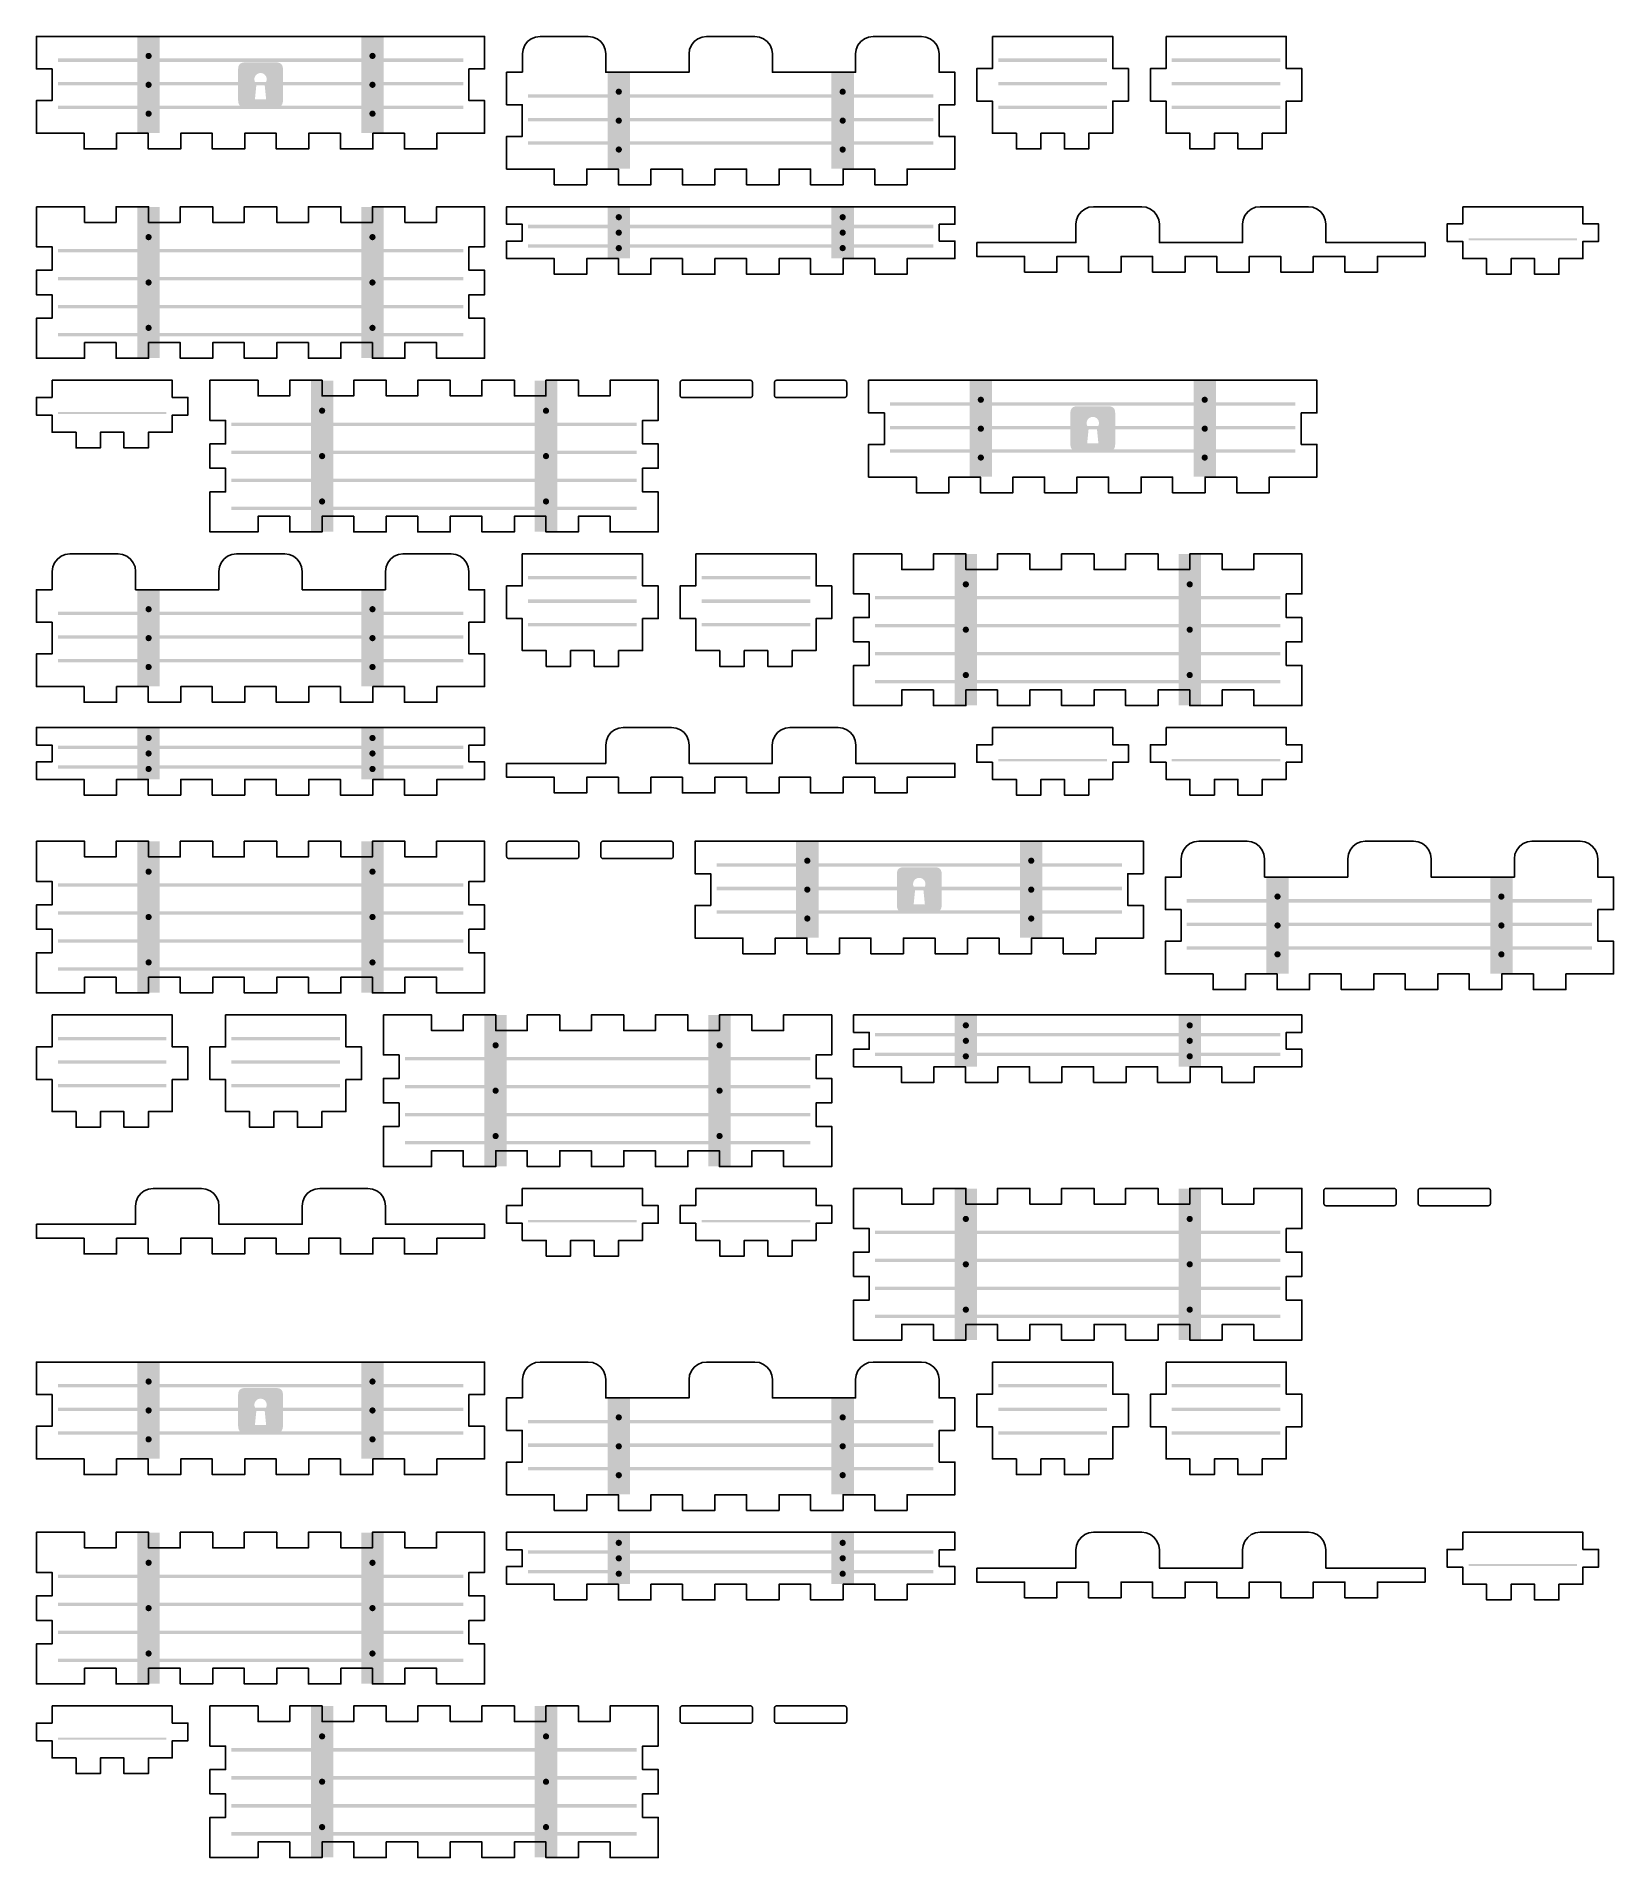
# Model space of a CAD drawing. Header units: millimetres. Extents: x 4 to 286, y 4 to 329.
import ezdxf

# ---------------------------------------------------------------- set-up
doc = ezdxf.new("R2010")
doc.units = ezdxf.units.MM
doc.layers.add('CUT', color=1, linetype='Continuous')
doc.layers.add('RASTER', color=7, linetype='Continuous')

msp = doc.modelspace()

# ---------------------------------------------------------------- hatches: boundary and pattern name
at = {"layer": 'RASTER'}
for points in [[(22, 329.11), (26, 329.11), (26, 311.91), (22, 311.91)], [(62, 329.11), (66, 329.11), (66, 311.91), (62, 311.91)], [(7.8, 325.21), (80.2, 325.21), (80.2, 324.61), (7.8, 324.61)], [(24.55, 325.67), (24.545, 325.598), (24.531, 325.528), (24.508, 325.46), (24.476, 325.395), (24.436, 325.335), (24.389, 325.281), (24.335, 325.234), (24.275, 325.194), (24.21, 325.162), (24.142, 325.139), (24.072, 325.125), (24, 325.12), (23.928, 325.125), (23.858, 325.139), (23.79, 325.162), (23.725, 325.194), (23.665, 325.234), (23.611, 325.281), (23.564, 325.335), (23.524, 325.395), (23.492, 325.46), (23.469, 325.528), (23.455, 325.598), (23.45, 325.67), (23.455, 325.742), (23.469, 325.812), (23.492, 325.88), (23.524, 325.945), (23.564, 326.005), (23.611, 326.059), (23.665, 326.106), (23.725, 326.146), (23.79, 326.178), (23.858, 326.201), (23.928, 326.215), (24, 326.22), (24.072, 326.215), (24.142, 326.201), (24.21, 326.178), (24.275, 326.146), (24.335, 326.106), (24.389, 326.059), (24.436, 326.005), (24.476, 325.945), (24.508, 325.88), (24.531, 325.812), (24.545, 325.742)], [(64.55, 325.67), (64.545, 325.598), (64.531, 325.528), (64.508, 325.46), (64.476, 325.395), (64.436, 325.335), (64.389, 325.281), (64.335, 325.234), (64.275, 325.194), (64.21, 325.162), (64.142, 325.139), (64.072, 325.125), (64, 325.12), (63.928, 325.125), (63.858, 325.139), (63.79, 325.162), (63.725, 325.194), (63.665, 325.234), (63.611, 325.281), (63.564, 325.335), (63.524, 325.395), (63.492, 325.46), (63.469, 325.528), (63.455, 325.598), (63.45, 325.67), (63.455, 325.742), (63.469, 325.812), (63.492, 325.88), (63.524, 325.945), (63.564, 326.005), (63.611, 326.059), (63.665, 326.106), (63.725, 326.146), (63.79, 326.178), (63.858, 326.201), (63.928, 326.215), (64, 326.22), (64.072, 326.215), (64.142, 326.201), (64.21, 326.178), (64.275, 326.146), (64.335, 326.106), (64.389, 326.059), (64.436, 326.005), (64.476, 325.945), (64.508, 325.88), (64.531, 325.812), (64.545, 325.742)], [(175.8, 325.21), (195.2, 325.21), (195.2, 324.61), (175.8, 324.61)], [(206.8, 325.21), (226.2, 325.21), (226.2, 324.61), (206.8, 324.61)], [(106, 322.71), (110, 322.71), (110, 305.51), (106, 305.51)], [(146, 322.71), (150, 322.71), (150, 305.51), (146, 305.51)], [(7.8, 321.01), (80.2, 321.01), (80.2, 320.41), (7.8, 320.41)], [(24.55, 320.51), (24.545, 320.438), (24.531, 320.368), (24.508, 320.3), (24.476, 320.235), (24.436, 320.175), (24.389, 320.121), (24.335, 320.074), (24.275, 320.034), (24.21, 320.002), (24.142, 319.979), (24.072, 319.965), (24, 319.96), (23.928, 319.965), (23.858, 319.979), (23.79, 320.002), (23.725, 320.034), (23.665, 320.074), (23.611, 320.121), (23.564, 320.175), (23.524, 320.235), (23.492, 320.3), (23.469, 320.368), (23.455, 320.438), (23.45, 320.51), (23.455, 320.582), (23.469, 320.652), (23.492, 320.72), (23.524, 320.785), (23.564, 320.845), (23.611, 320.899), (23.665, 320.946), (23.725, 320.986), (23.79, 321.018), (23.858, 321.041), (23.928, 321.055), (24, 321.06), (24.072, 321.055), (24.142, 321.041), (24.21, 321.018), (24.275, 320.986), (24.335, 320.946), (24.389, 320.899), (24.436, 320.845), (24.476, 320.785), (24.508, 320.72), (24.531, 320.652), (24.545, 320.582)], [(64.55, 320.51), (64.545, 320.438), (64.531, 320.368), (64.508, 320.3), (64.476, 320.235), (64.436, 320.175), (64.389, 320.121), (64.335, 320.074), (64.275, 320.034), (64.21, 320.002), (64.142, 319.979), (64.072, 319.965), (64, 319.96), (63.928, 319.965), (63.858, 319.979), (63.79, 320.002), (63.725, 320.034), (63.665, 320.074), (63.611, 320.121), (63.564, 320.175), (63.524, 320.235), (63.492, 320.3), (63.469, 320.368), (63.455, 320.438), (63.45, 320.51), (63.455, 320.582), (63.469, 320.652), (63.492, 320.72), (63.524, 320.785), (63.564, 320.845), (63.611, 320.899), (63.665, 320.946), (63.725, 320.986), (63.79, 321.018), (63.858, 321.041), (63.928, 321.055), (64, 321.06), (64.072, 321.055), (64.142, 321.041), (64.21, 321.018), (64.275, 320.986), (64.335, 320.946), (64.389, 320.899), (64.436, 320.845), (64.476, 320.785), (64.508, 320.72), (64.531, 320.652), (64.545, 320.582)], [(91.8, 318.81), (164.2, 318.81), (164.2, 318.21), (91.8, 318.21)], [(108.55, 319.27), (108.545, 319.198), (108.531, 319.128), (108.508, 319.06), (108.476, 318.995), (108.436, 318.935), (108.389, 318.881), (108.335, 318.834), (108.275, 318.794), (108.21, 318.762), (108.142, 318.739), (108.072, 318.725), (108, 318.72), (107.928, 318.725), (107.858, 318.739), (107.79, 318.762), (107.725, 318.794), (107.665, 318.834), (107.611, 318.881), (107.564, 318.935), (107.524, 318.995), (107.492, 319.06), (107.469, 319.128), (107.455, 319.198), (107.45, 319.27), (107.455, 319.342), (107.469, 319.412), (107.492, 319.48), (107.524, 319.545), (107.564, 319.605), (107.611, 319.659), (107.665, 319.706), (107.725, 319.746), (107.79, 319.778), (107.858, 319.801), (107.928, 319.815), (108, 319.82), (108.072, 319.815), (108.142, 319.801), (108.21, 319.778), (108.275, 319.746), (108.335, 319.706), (108.389, 319.659), (108.436, 319.605), (108.476, 319.545), (108.508, 319.48), (108.531, 319.412), (108.545, 319.342)], [(148.55, 319.27), (148.545, 319.198), (148.531, 319.128), (148.508, 319.06), (148.476, 318.995), (148.436, 318.935), (148.389, 318.881), (148.335, 318.834), (148.275, 318.794), (148.21, 318.762), (148.142, 318.739), (148.072, 318.725), (148, 318.72), (147.928, 318.725), (147.858, 318.739), (147.79, 318.762), (147.725, 318.794), (147.665, 318.834), (147.611, 318.881), (147.564, 318.935), (147.524, 318.995), (147.492, 319.06), (147.469, 319.128), (147.455, 319.198), (147.45, 319.27), (147.455, 319.342), (147.469, 319.412), (147.492, 319.48), (147.524, 319.545), (147.564, 319.605), (147.611, 319.659), (147.665, 319.706), (147.725, 319.746), (147.79, 319.778), (147.858, 319.801), (147.928, 319.815), (148, 319.82), (148.072, 319.815), (148.142, 319.801), (148.21, 319.778), (148.275, 319.746), (148.335, 319.706), (148.389, 319.659), (148.436, 319.605), (148.476, 319.545), (148.508, 319.48), (148.531, 319.412), (148.545, 319.342)], [(175.8, 321.01), (195.2, 321.01), (195.2, 320.41), (175.8, 320.41)], [(206.8, 321.01), (226.2, 321.01), (226.2, 320.41), (206.8, 320.41)], [(7.8, 316.81), (80.2, 316.81), (80.2, 316.21), (7.8, 316.21)], [(24.55, 315.35), (24.545, 315.278), (24.531, 315.208), (24.508, 315.14), (24.476, 315.075), (24.436, 315.015), (24.389, 314.961), (24.335, 314.914), (24.275, 314.874), (24.21, 314.842), (24.142, 314.819), (24.072, 314.805), (24, 314.8), (23.928, 314.805), (23.858, 314.819), (23.79, 314.842), (23.725, 314.874), (23.665, 314.914), (23.611, 314.961), (23.564, 315.015), (23.524, 315.075), (23.492, 315.14), (23.469, 315.208), (23.455, 315.278), (23.45, 315.35), (23.455, 315.422), (23.469, 315.492), (23.492, 315.56), (23.524, 315.625), (23.564, 315.685), (23.611, 315.739), (23.665, 315.786), (23.725, 315.826), (23.79, 315.858), (23.858, 315.881), (23.928, 315.895), (24, 315.9), (24.072, 315.895), (24.142, 315.881), (24.21, 315.858), (24.275, 315.826), (24.335, 315.786), (24.389, 315.739), (24.436, 315.685), (24.476, 315.625), (24.508, 315.56), (24.531, 315.492), (24.545, 315.422)], [(64.55, 315.35), (64.545, 315.278), (64.531, 315.208), (64.508, 315.14), (64.476, 315.075), (64.436, 315.015), (64.389, 314.961), (64.335, 314.914), (64.275, 314.874), (64.21, 314.842), (64.142, 314.819), (64.072, 314.805), (64, 314.8), (63.928, 314.805), (63.858, 314.819), (63.79, 314.842), (63.725, 314.874), (63.665, 314.914), (63.611, 314.961), (63.564, 315.015), (63.524, 315.075), (63.492, 315.14), (63.469, 315.208), (63.455, 315.278), (63.45, 315.35), (63.455, 315.422), (63.469, 315.492), (63.492, 315.56), (63.524, 315.625), (63.564, 315.685), (63.611, 315.739), (63.665, 315.786), (63.725, 315.826), (63.79, 315.858), (63.858, 315.881), (63.928, 315.895), (64, 315.9), (64.072, 315.895), (64.142, 315.881), (64.21, 315.858), (64.275, 315.826), (64.335, 315.786), (64.389, 315.739), (64.436, 315.685), (64.476, 315.625), (64.508, 315.56), (64.531, 315.492), (64.545, 315.422)], [(175.8, 316.81), (195.2, 316.81), (195.2, 316.21), (175.8, 316.21)], [(206.8, 316.81), (226.2, 316.81), (226.2, 316.21), (206.8, 316.21)], [(91.8, 314.61), (164.2, 314.61), (164.2, 314.01), (91.8, 314.01)], [(108.55, 314.11), (108.545, 314.038), (108.531, 313.968), (108.508, 313.9), (108.476, 313.835), (108.436, 313.775), (108.389, 313.721), (108.335, 313.674), (108.275, 313.634), (108.21, 313.602), (108.142, 313.579), (108.072, 313.565), (108, 313.56), (107.928, 313.565), (107.858, 313.579), (107.79, 313.602), (107.725, 313.634), (107.665, 313.674), (107.611, 313.721), (107.564, 313.775), (107.524, 313.835), (107.492, 313.9), (107.469, 313.968), (107.455, 314.038), (107.45, 314.11), (107.455, 314.182), (107.469, 314.252), (107.492, 314.32), (107.524, 314.385), (107.564, 314.445), (107.611, 314.499), (107.665, 314.546), (107.725, 314.586), (107.79, 314.618), (107.858, 314.641), (107.928, 314.655), (108, 314.66), (108.072, 314.655), (108.142, 314.641), (108.21, 314.618), (108.275, 314.586), (108.335, 314.546), (108.389, 314.499), (108.436, 314.445), (108.476, 314.385), (108.508, 314.32), (108.531, 314.252), (108.545, 314.182)], [(148.55, 314.11), (148.545, 314.038), (148.531, 313.968), (148.508, 313.9), (148.476, 313.835), (148.436, 313.775), (148.389, 313.721), (148.335, 313.674), (148.275, 313.634), (148.21, 313.602), (148.142, 313.579), (148.072, 313.565), (148, 313.56), (147.928, 313.565), (147.858, 313.579), (147.79, 313.602), (147.725, 313.634), (147.665, 313.674), (147.611, 313.721), (147.564, 313.775), (147.524, 313.835), (147.492, 313.9), (147.469, 313.968), (147.455, 314.038), (147.45, 314.11), (147.455, 314.182), (147.469, 314.252), (147.492, 314.32), (147.524, 314.385), (147.564, 314.445), (147.611, 314.499), (147.665, 314.546), (147.725, 314.586), (147.79, 314.618), (147.858, 314.641), (147.928, 314.655), (148, 314.66), (148.072, 314.655), (148.142, 314.641), (148.21, 314.618), (148.275, 314.586), (148.335, 314.546), (148.389, 314.499), (148.436, 314.445), (148.476, 314.385), (148.508, 314.32), (148.531, 314.252), (148.545, 314.182)], [(91.8, 310.41), (164.2, 310.41), (164.2, 309.81), (91.8, 309.81)], [(108.55, 308.95), (108.545, 308.878), (108.531, 308.808), (108.508, 308.74), (108.476, 308.675), (108.436, 308.615), (108.389, 308.561), (108.335, 308.514), (108.275, 308.474), (108.21, 308.442), (108.142, 308.419), (108.072, 308.405), (108, 308.4), (107.928, 308.405), (107.858, 308.419), (107.79, 308.442), (107.725, 308.474), (107.665, 308.514), (107.611, 308.561), (107.564, 308.615), (107.524, 308.675), (107.492, 308.74), (107.469, 308.808), (107.455, 308.878), (107.45, 308.95), (107.455, 309.022), (107.469, 309.092), (107.492, 309.16), (107.524, 309.225), (107.564, 309.285), (107.611, 309.339), (107.665, 309.386), (107.725, 309.426), (107.79, 309.458), (107.858, 309.481), (107.928, 309.495), (108, 309.5), (108.072, 309.495), (108.142, 309.481), (108.21, 309.458), (108.275, 309.426), (108.335, 309.386), (108.389, 309.339), (108.436, 309.285), (108.476, 309.225), (108.508, 309.16), (108.531, 309.092), (108.545, 309.022)], [(148.55, 308.95), (148.545, 308.878), (148.531, 308.808), (148.508, 308.74), (148.476, 308.675), (148.436, 308.615), (148.389, 308.561), (148.335, 308.514), (148.275, 308.474), (148.21, 308.442), (148.142, 308.419), (148.072, 308.405), (148, 308.4), (147.928, 308.405), (147.858, 308.419), (147.79, 308.442), (147.725, 308.474), (147.665, 308.514), (147.611, 308.561), (147.564, 308.615), (147.524, 308.675), (147.492, 308.74), (147.469, 308.808), (147.455, 308.878), (147.45, 308.95), (147.455, 309.022), (147.469, 309.092), (147.492, 309.16), (147.524, 309.225), (147.564, 309.285), (147.611, 309.339), (147.665, 309.386), (147.725, 309.426), (147.79, 309.458), (147.858, 309.481), (147.928, 309.495), (148, 309.5), (148.072, 309.495), (148.142, 309.481), (148.21, 309.458), (148.275, 309.426), (148.335, 309.386), (148.389, 309.339), (148.436, 309.285), (148.476, 309.225), (148.508, 309.16), (148.531, 309.092), (148.545, 309.022)], [(22, 298.71), (26, 298.71), (26, 271.71), (22, 271.71)], [(62, 298.71), (66, 298.71), (66, 271.71), (62, 271.71)], [(106, 298.71), (110, 298.71), (110, 289.51), (106, 289.51)], [(108.55, 296.87), (108.545, 296.798), (108.531, 296.728), (108.508, 296.66), (108.476, 296.595), (108.436, 296.535), (108.389, 296.481), (108.335, 296.434), (108.275, 296.394), (108.21, 296.362), (108.142, 296.339), (108.072, 296.325), (108, 296.32), (107.928, 296.325), (107.858, 296.339), (107.79, 296.362), (107.725, 296.394), (107.665, 296.434), (107.611, 296.481), (107.564, 296.535), (107.524, 296.595), (107.492, 296.66), (107.469, 296.728), (107.455, 296.798), (107.45, 296.87), (107.455, 296.942), (107.469, 297.012), (107.492, 297.08), (107.524, 297.145), (107.564, 297.205), (107.611, 297.259), (107.665, 297.306), (107.725, 297.346), (107.79, 297.378), (107.858, 297.401), (107.928, 297.415), (108, 297.42), (108.072, 297.415), (108.142, 297.401), (108.21, 297.378), (108.275, 297.346), (108.335, 297.306), (108.389, 297.259), (108.436, 297.205), (108.476, 297.145), (108.508, 297.08), (108.531, 297.012), (108.545, 296.942)], [(146, 298.71), (150, 298.71), (150, 289.51), (146, 289.51)], [(148.55, 296.87), (148.545, 296.798), (148.531, 296.728), (148.508, 296.66), (148.476, 296.595), (148.436, 296.535), (148.389, 296.481), (148.335, 296.434), (148.275, 296.394), (148.21, 296.362), (148.142, 296.339), (148.072, 296.325), (148, 296.32), (147.928, 296.325), (147.858, 296.339), (147.79, 296.362), (147.725, 296.394), (147.665, 296.434), (147.611, 296.481), (147.564, 296.535), (147.524, 296.595), (147.492, 296.66), (147.469, 296.728), (147.455, 296.798), (147.45, 296.87), (147.455, 296.942), (147.469, 297.012), (147.492, 297.08), (147.524, 297.145), (147.564, 297.205), (147.611, 297.259), (147.665, 297.306), (147.725, 297.346), (147.79, 297.378), (147.858, 297.401), (147.928, 297.415), (148, 297.42), (148.072, 297.415), (148.142, 297.401), (148.21, 297.378), (148.275, 297.346), (148.335, 297.306), (148.389, 297.259), (148.436, 297.205), (148.476, 297.145), (148.508, 297.08), (148.531, 297.012), (148.545, 296.942)], [(24.55, 293.31), (24.545, 293.238), (24.531, 293.168), (24.508, 293.1), (24.476, 293.035), (24.436, 292.975), (24.389, 292.921), (24.335, 292.874), (24.275, 292.834), (24.21, 292.802), (24.142, 292.779), (24.072, 292.765), (24, 292.76), (23.928, 292.765), (23.858, 292.779), (23.79, 292.802), (23.725, 292.834), (23.665, 292.874), (23.611, 292.921), (23.564, 292.975), (23.524, 293.035), (23.492, 293.1), (23.469, 293.168), (23.455, 293.238), (23.45, 293.31), (23.455, 293.382), (23.469, 293.452), (23.492, 293.52), (23.524, 293.585), (23.564, 293.645), (23.611, 293.699), (23.665, 293.746), (23.725, 293.786), (23.79, 293.818), (23.858, 293.841), (23.928, 293.855), (24, 293.86), (24.072, 293.855), (24.142, 293.841), (24.21, 293.818), (24.275, 293.786), (24.335, 293.746), (24.389, 293.699), (24.436, 293.645), (24.476, 293.585), (24.508, 293.52), (24.531, 293.452), (24.545, 293.382)], [(64.55, 293.31), (64.545, 293.238), (64.531, 293.168), (64.508, 293.1), (64.476, 293.035), (64.436, 292.975), (64.389, 292.921), (64.335, 292.874), (64.275, 292.834), (64.21, 292.802), (64.142, 292.779), (64.072, 292.765), (64, 292.76), (63.928, 292.765), (63.858, 292.779), (63.79, 292.802), (63.725, 292.834), (63.665, 292.874), (63.611, 292.921), (63.564, 292.975), (63.524, 293.035), (63.492, 293.1), (63.469, 293.168), (63.455, 293.238), (63.45, 293.31), (63.455, 293.382), (63.469, 293.452), (63.492, 293.52), (63.524, 293.585), (63.564, 293.645), (63.611, 293.699), (63.665, 293.746), (63.725, 293.786), (63.79, 293.818), (63.858, 293.841), (63.928, 293.855), (64, 293.86), (64.072, 293.855), (64.142, 293.841), (64.21, 293.818), (64.275, 293.786), (64.335, 293.746), (64.389, 293.699), (64.436, 293.645), (64.476, 293.585), (64.508, 293.52), (64.531, 293.452), (64.545, 293.382)], [(91.8, 295.51), (164.2, 295.51), (164.2, 294.91), (91.8, 294.91)], [(108.55, 294.11), (108.545, 294.038), (108.531, 293.968), (108.508, 293.9), (108.476, 293.835), (108.436, 293.775), (108.389, 293.721), (108.335, 293.674), (108.275, 293.634), (108.21, 293.602), (108.142, 293.579), (108.072, 293.565), (108, 293.56), (107.928, 293.565), (107.858, 293.579), (107.79, 293.602), (107.725, 293.634), (107.665, 293.674), (107.611, 293.721), (107.564, 293.775), (107.524, 293.835), (107.492, 293.9), (107.469, 293.968), (107.455, 294.038), (107.45, 294.11), (107.455, 294.182), (107.469, 294.252), (107.492, 294.32), (107.524, 294.385), (107.564, 294.445), (107.611, 294.499), (107.665, 294.546), (107.725, 294.586), (107.79, 294.618), (107.858, 294.641), (107.928, 294.655), (108, 294.66), (108.072, 294.655), (108.142, 294.641), (108.21, 294.618), (108.275, 294.586), (108.335, 294.546), (108.389, 294.499), (108.436, 294.445), (108.476, 294.385), (108.508, 294.32), (108.531, 294.252), (108.545, 294.182)], [(148.55, 294.11), (148.545, 294.038), (148.531, 293.968), (148.508, 293.9), (148.476, 293.835), (148.436, 293.775), (148.389, 293.721), (148.335, 293.674), (148.275, 293.634), (148.21, 293.602), (148.142, 293.579), (148.072, 293.565), (148, 293.56), (147.928, 293.565), (147.858, 293.579), (147.79, 293.602), (147.725, 293.634), (147.665, 293.674), (147.611, 293.721), (147.564, 293.775), (147.524, 293.835), (147.492, 293.9), (147.469, 293.968), (147.455, 294.038), (147.45, 294.11), (147.455, 294.182), (147.469, 294.252), (147.492, 294.32), (147.524, 294.385), (147.564, 294.445), (147.611, 294.499), (147.665, 294.546), (147.725, 294.586), (147.79, 294.618), (147.858, 294.641), (147.928, 294.655), (148, 294.66), (148.072, 294.655), (148.142, 294.641), (148.21, 294.618), (148.275, 294.586), (148.335, 294.546), (148.389, 294.499), (148.436, 294.445), (148.476, 294.385), (148.508, 294.32), (148.531, 294.252), (148.545, 294.182)], [(259.8, 293.11), (279.2, 293.11), (279.2, 292.71), (259.8, 292.71)], [(7.8, 291.21), (80.2, 291.21), (80.2, 290.61), (7.8, 290.61)], [(91.8, 292.01), (164.2, 292.01), (164.2, 291.41), (91.8, 291.41)], [(108.55, 291.35), (108.545, 291.278), (108.531, 291.208), (108.508, 291.14), (108.476, 291.075), (108.436, 291.015), (108.389, 290.961), (108.335, 290.914), (108.275, 290.874), (108.21, 290.842), (108.142, 290.819), (108.072, 290.805), (108, 290.8), (107.928, 290.805), (107.858, 290.819), (107.79, 290.842), (107.725, 290.874), (107.665, 290.914), (107.611, 290.961), (107.564, 291.015), (107.524, 291.075), (107.492, 291.14), (107.469, 291.208), (107.455, 291.278), (107.45, 291.35), (107.455, 291.422), (107.469, 291.492), (107.492, 291.56), (107.524, 291.625), (107.564, 291.685), (107.611, 291.739), (107.665, 291.786), (107.725, 291.826), (107.79, 291.858), (107.858, 291.881), (107.928, 291.895), (108, 291.9), (108.072, 291.895), (108.142, 291.881), (108.21, 291.858), (108.275, 291.826), (108.335, 291.786), (108.389, 291.739), (108.436, 291.685), (108.476, 291.625), (108.508, 291.56), (108.531, 291.492), (108.545, 291.422)], [(148.55, 291.35), (148.545, 291.278), (148.531, 291.208), (148.508, 291.14), (148.476, 291.075), (148.436, 291.015), (148.389, 290.961), (148.335, 290.914), (148.275, 290.874), (148.21, 290.842), (148.142, 290.819), (148.072, 290.805), (148, 290.8), (147.928, 290.805), (147.858, 290.819), (147.79, 290.842), (147.725, 290.874), (147.665, 290.914), (147.611, 290.961), (147.564, 291.015), (147.524, 291.075), (147.492, 291.14), (147.469, 291.208), (147.455, 291.278), (147.45, 291.35), (147.455, 291.422), (147.469, 291.492), (147.492, 291.56), (147.524, 291.625), (147.564, 291.685), (147.611, 291.739), (147.665, 291.786), (147.725, 291.826), (147.79, 291.858), (147.858, 291.881), (147.928, 291.895), (148, 291.9), (148.072, 291.895), (148.142, 291.881), (148.21, 291.858), (148.275, 291.826), (148.335, 291.786), (148.389, 291.739), (148.436, 291.685), (148.476, 291.625), (148.508, 291.56), (148.531, 291.492), (148.545, 291.422)], [(7.8, 286.21), (80.2, 286.21), (80.2, 285.61), (7.8, 285.61)], [(24.55, 285.21), (24.545, 285.138), (24.531, 285.068), (24.508, 285), (24.476, 284.935), (24.436, 284.875), (24.389, 284.821), (24.335, 284.774), (24.275, 284.734), (24.21, 284.702), (24.142, 284.679), (24.072, 284.665), (24, 284.66), (23.928, 284.665), (23.858, 284.679), (23.79, 284.702), (23.725, 284.734), (23.665, 284.774), (23.611, 284.821), (23.564, 284.875), (23.524, 284.935), (23.492, 285), (23.469, 285.068), (23.455, 285.138), (23.45, 285.21), (23.455, 285.282), (23.469, 285.352), (23.492, 285.42), (23.524, 285.485), (23.564, 285.545), (23.611, 285.599), (23.665, 285.646), (23.725, 285.686), (23.79, 285.718), (23.858, 285.741), (23.928, 285.755), (24, 285.76), (24.072, 285.755), (24.142, 285.741), (24.21, 285.718), (24.275, 285.686), (24.335, 285.646), (24.389, 285.599), (24.436, 285.545), (24.476, 285.485), (24.508, 285.42), (24.531, 285.352), (24.545, 285.282)], [(64.55, 285.21), (64.545, 285.138), (64.531, 285.068), (64.508, 285), (64.476, 284.935), (64.436, 284.875), (64.389, 284.821), (64.335, 284.774), (64.275, 284.734), (64.21, 284.702), (64.142, 284.679), (64.072, 284.665), (64, 284.66), (63.928, 284.665), (63.858, 284.679), (63.79, 284.702), (63.725, 284.734), (63.665, 284.774), (63.611, 284.821), (63.564, 284.875), (63.524, 284.935), (63.492, 285), (63.469, 285.068), (63.455, 285.138), (63.45, 285.21), (63.455, 285.282), (63.469, 285.352), (63.492, 285.42), (63.524, 285.485), (63.564, 285.545), (63.611, 285.599), (63.665, 285.646), (63.725, 285.686), (63.79, 285.718), (63.858, 285.741), (63.928, 285.755), (64, 285.76), (64.072, 285.755), (64.142, 285.741), (64.21, 285.718), (64.275, 285.686), (64.335, 285.646), (64.389, 285.599), (64.436, 285.545), (64.476, 285.485), (64.508, 285.42), (64.531, 285.352), (64.545, 285.282)], [(7.8, 281.21), (80.2, 281.21), (80.2, 280.61), (7.8, 280.61)], [(24.55, 277.11), (24.545, 277.038), (24.531, 276.968), (24.508, 276.9), (24.476, 276.835), (24.436, 276.775), (24.389, 276.721), (24.335, 276.674), (24.275, 276.634), (24.21, 276.602), (24.142, 276.579), (24.072, 276.565), (24, 276.56), (23.928, 276.565), (23.858, 276.579), (23.79, 276.602), (23.725, 276.634), (23.665, 276.674), (23.611, 276.721), (23.564, 276.775), (23.524, 276.835), (23.492, 276.9), (23.469, 276.968), (23.455, 277.038), (23.45, 277.11), (23.455, 277.182), (23.469, 277.252), (23.492, 277.32), (23.524, 277.385), (23.564, 277.445), (23.611, 277.499), (23.665, 277.546), (23.725, 277.586), (23.79, 277.618), (23.858, 277.641), (23.928, 277.655), (24, 277.66), (24.072, 277.655), (24.142, 277.641), (24.21, 277.618), (24.275, 277.586), (24.335, 277.546), (24.389, 277.499), (24.436, 277.445), (24.476, 277.385), (24.508, 277.32), (24.531, 277.252), (24.545, 277.182)], [(64.55, 277.11), (64.545, 277.038), (64.531, 276.968), (64.508, 276.9), (64.476, 276.835), (64.436, 276.775), (64.389, 276.721), (64.335, 276.674), (64.275, 276.634), (64.21, 276.602), (64.142, 276.579), (64.072, 276.565), (64, 276.56), (63.928, 276.565), (63.858, 276.579), (63.79, 276.602), (63.725, 276.634), (63.665, 276.674), (63.611, 276.721), (63.564, 276.775), (63.524, 276.835), (63.492, 276.9), (63.469, 276.968), (63.455, 277.038), (63.45, 277.11), (63.455, 277.182), (63.469, 277.252), (63.492, 277.32), (63.524, 277.385), (63.564, 277.445), (63.611, 277.499), (63.665, 277.546), (63.725, 277.586), (63.79, 277.618), (63.858, 277.641), (63.928, 277.655), (64, 277.66), (64.072, 277.655), (64.142, 277.641), (64.21, 277.618), (64.275, 277.586), (64.335, 277.546), (64.389, 277.499), (64.436, 277.445), (64.476, 277.385), (64.508, 277.32), (64.531, 277.252), (64.545, 277.182)], [(7.8, 276.21), (80.2, 276.21), (80.2, 275.61), (7.8, 275.61)], [(53, 267.71), (57, 267.71), (57, 240.71), (53, 240.71)], [(93, 267.71), (97, 267.71), (97, 240.71), (93, 240.71)], [(170.68, 267.71), (174.68, 267.71), (174.68, 250.51), (170.68, 250.51)], [(210.68, 267.71), (214.68, 267.71), (214.68, 250.51), (210.68, 250.51)], [(156.48, 263.81), (228.88, 263.81), (228.88, 263.21), (156.48, 263.21)], [(173.23, 264.27), (173.225, 264.198), (173.211, 264.128), (173.188, 264.06), (173.156, 263.995), (173.116, 263.935), (173.069, 263.881), (173.015, 263.834), (172.955, 263.794), (172.89, 263.762), (172.822, 263.739), (172.752, 263.725), (172.68, 263.72), (172.608, 263.725), (172.538, 263.739), (172.47, 263.762), (172.405, 263.794), (172.345, 263.834), (172.291, 263.881), (172.244, 263.935), (172.204, 263.995), (172.172, 264.06), (172.149, 264.128), (172.135, 264.198), (172.13, 264.27), (172.135, 264.342), (172.149, 264.412), (172.172, 264.48), (172.204, 264.545), (172.244, 264.605), (172.291, 264.659), (172.345, 264.706), (172.405, 264.746), (172.47, 264.778), (172.538, 264.801), (172.608, 264.815), (172.68, 264.82), (172.752, 264.815), (172.822, 264.801), (172.89, 264.778), (172.955, 264.746), (173.015, 264.706), (173.069, 264.659), (173.116, 264.605), (173.156, 264.545), (173.188, 264.48), (173.211, 264.412), (173.225, 264.342)], [(213.23, 264.27), (213.225, 264.198), (213.211, 264.128), (213.188, 264.06), (213.156, 263.995), (213.116, 263.935), (213.069, 263.881), (213.015, 263.834), (212.955, 263.794), (212.89, 263.762), (212.822, 263.739), (212.752, 263.725), (212.68, 263.72), (212.608, 263.725), (212.538, 263.739), (212.47, 263.762), (212.405, 263.794), (212.345, 263.834), (212.291, 263.881), (212.244, 263.935), (212.204, 263.995), (212.172, 264.06), (212.149, 264.128), (212.135, 264.198), (212.13, 264.27), (212.135, 264.342), (212.149, 264.412), (212.172, 264.48), (212.204, 264.545), (212.244, 264.605), (212.291, 264.659), (212.345, 264.706), (212.405, 264.746), (212.47, 264.778), (212.538, 264.801), (212.608, 264.815), (212.68, 264.82), (212.752, 264.815), (212.822, 264.801), (212.89, 264.778), (212.955, 264.746), (213.015, 264.706), (213.069, 264.659), (213.116, 264.605), (213.156, 264.545), (213.188, 264.48), (213.211, 264.412), (213.225, 264.342)], [(7.8, 262.11), (27.2, 262.11), (27.2, 261.71), (7.8, 261.71)], [(38.8, 260.21), (111.2, 260.21), (111.2, 259.61), (38.8, 259.61)], [(55.55, 262.31), (55.545, 262.238), (55.531, 262.168), (55.508, 262.1), (55.476, 262.035), (55.436, 261.975), (55.389, 261.921), (55.335, 261.874), (55.275, 261.834), (55.21, 261.802), (55.142, 261.779), (55.072, 261.765), (55, 261.76), (54.928, 261.765), (54.858, 261.779), (54.79, 261.802), (54.725, 261.834), (54.665, 261.874), (54.611, 261.921), (54.564, 261.975), (54.524, 262.035), (54.492, 262.1), (54.469, 262.168), (54.455, 262.238), (54.45, 262.31), (54.455, 262.382), (54.469, 262.452), (54.492, 262.52), (54.524, 262.585), (54.564, 262.645), (54.611, 262.699), (54.665, 262.746), (54.725, 262.786), (54.79, 262.818), (54.858, 262.841), (54.928, 262.855), (55, 262.86), (55.072, 262.855), (55.142, 262.841), (55.21, 262.818), (55.275, 262.786), (55.335, 262.746), (55.389, 262.699), (55.436, 262.645), (55.476, 262.585), (55.508, 262.52), (55.531, 262.452), (55.545, 262.382)], [(95.55, 262.31), (95.545, 262.238), (95.531, 262.168), (95.508, 262.1), (95.476, 262.035), (95.436, 261.975), (95.389, 261.921), (95.335, 261.874), (95.275, 261.834), (95.21, 261.802), (95.142, 261.779), (95.072, 261.765), (95, 261.76), (94.928, 261.765), (94.858, 261.779), (94.79, 261.802), (94.725, 261.834), (94.665, 261.874), (94.611, 261.921), (94.564, 261.975), (94.524, 262.035), (94.492, 262.1), (94.469, 262.168), (94.455, 262.238), (94.45, 262.31), (94.455, 262.382), (94.469, 262.452), (94.492, 262.52), (94.524, 262.585), (94.564, 262.645), (94.611, 262.699), (94.665, 262.746), (94.725, 262.786), (94.79, 262.818), (94.858, 262.841), (94.928, 262.855), (95, 262.86), (95.072, 262.855), (95.142, 262.841), (95.21, 262.818), (95.275, 262.786), (95.335, 262.746), (95.389, 262.699), (95.436, 262.645), (95.476, 262.585), (95.508, 262.52), (95.531, 262.452), (95.545, 262.382)], [(156.48, 259.61), (228.88, 259.61), (228.88, 259.01), (156.48, 259.01)], [(173.23, 259.11), (173.225, 259.038), (173.211, 258.968), (173.188, 258.9), (173.156, 258.835), (173.116, 258.775), (173.069, 258.721), (173.015, 258.674), (172.955, 258.634), (172.89, 258.602), (172.822, 258.579), (172.752, 258.565), (172.68, 258.56), (172.608, 258.565), (172.538, 258.579), (172.47, 258.602), (172.405, 258.634), (172.345, 258.674), (172.291, 258.721), (172.244, 258.775), (172.204, 258.835), (172.172, 258.9), (172.149, 258.968), (172.135, 259.038), (172.13, 259.11), (172.135, 259.182), (172.149, 259.252), (172.172, 259.32), (172.204, 259.385), (172.244, 259.445), (172.291, 259.499), (172.345, 259.546), (172.405, 259.586), (172.47, 259.618), (172.538, 259.641), (172.608, 259.655), (172.68, 259.66), (172.752, 259.655), (172.822, 259.641), (172.89, 259.618), (172.955, 259.586), (173.015, 259.546), (173.069, 259.499), (173.116, 259.445), (173.156, 259.385), (173.188, 259.32), (173.211, 259.252), (173.225, 259.182)], [(213.23, 259.11), (213.225, 259.038), (213.211, 258.968), (213.188, 258.9), (213.156, 258.835), (213.116, 258.775), (213.069, 258.721), (213.015, 258.674), (212.955, 258.634), (212.89, 258.602), (212.822, 258.579), (212.752, 258.565), (212.68, 258.56), (212.608, 258.565), (212.538, 258.579), (212.47, 258.602), (212.405, 258.634), (212.345, 258.674), (212.291, 258.721), (212.244, 258.775), (212.204, 258.835), (212.172, 258.9), (212.149, 258.968), (212.135, 259.038), (212.13, 259.11), (212.135, 259.182), (212.149, 259.252), (212.172, 259.32), (212.204, 259.385), (212.244, 259.445), (212.291, 259.499), (212.345, 259.546), (212.405, 259.586), (212.47, 259.618), (212.538, 259.641), (212.608, 259.655), (212.68, 259.66), (212.752, 259.655), (212.822, 259.641), (212.89, 259.618), (212.955, 259.586), (213.015, 259.546), (213.069, 259.499), (213.116, 259.445), (213.156, 259.385), (213.188, 259.32), (213.211, 259.252), (213.225, 259.182)], [(38.8, 255.21), (111.2, 255.21), (111.2, 254.61), (38.8, 254.61)], [(55.55, 254.21), (55.545, 254.138), (55.531, 254.068), (55.508, 254), (55.476, 253.935), (55.436, 253.875), (55.389, 253.821), (55.335, 253.774), (55.275, 253.734), (55.21, 253.702), (55.142, 253.679), (55.072, 253.665), (55, 253.66), (54.928, 253.665), (54.858, 253.679), (54.79, 253.702), (54.725, 253.734), (54.665, 253.774), (54.611, 253.821), (54.564, 253.875), (54.524, 253.935), (54.492, 254), (54.469, 254.068), (54.455, 254.138), (54.45, 254.21), (54.455, 254.282), (54.469, 254.352), (54.492, 254.42), (54.524, 254.485), (54.564, 254.545), (54.611, 254.599), (54.665, 254.646), (54.725, 254.686), (54.79, 254.718), (54.858, 254.741), (54.928, 254.755), (55, 254.76), (55.072, 254.755), (55.142, 254.741), (55.21, 254.718), (55.275, 254.686), (55.335, 254.646), (55.389, 254.599), (55.436, 254.545), (55.476, 254.485), (55.508, 254.42), (55.531, 254.352), (55.545, 254.282)], [(95.55, 254.21), (95.545, 254.138), (95.531, 254.068), (95.508, 254), (95.476, 253.935), (95.436, 253.875), (95.389, 253.821), (95.335, 253.774), (95.275, 253.734), (95.21, 253.702), (95.142, 253.679), (95.072, 253.665), (95, 253.66), (94.928, 253.665), (94.858, 253.679), (94.79, 253.702), (94.725, 253.734), (94.665, 253.774), (94.611, 253.821), (94.564, 253.875), (94.524, 253.935), (94.492, 254), (94.469, 254.068), (94.455, 254.138), (94.45, 254.21), (94.455, 254.282), (94.469, 254.352), (94.492, 254.42), (94.524, 254.485), (94.564, 254.545), (94.611, 254.599), (94.665, 254.646), (94.725, 254.686), (94.79, 254.718), (94.858, 254.741), (94.928, 254.755), (95, 254.76), (95.072, 254.755), (95.142, 254.741), (95.21, 254.718), (95.275, 254.686), (95.335, 254.646), (95.389, 254.599), (95.436, 254.545), (95.476, 254.485), (95.508, 254.42), (95.531, 254.352), (95.545, 254.282)], [(156.48, 255.41), (228.88, 255.41), (228.88, 254.81), (156.48, 254.81)], [(173.23, 253.95), (173.225, 253.878), (173.211, 253.808), (173.188, 253.74), (173.156, 253.675), (173.116, 253.615), (173.069, 253.561), (173.015, 253.514), (172.955, 253.474), (172.89, 253.442), (172.822, 253.419), (172.752, 253.405), (172.68, 253.4), (172.608, 253.405), (172.538, 253.419), (172.47, 253.442), (172.405, 253.474), (172.345, 253.514), (172.291, 253.561), (172.244, 253.615), (172.204, 253.675), (172.172, 253.74), (172.149, 253.808), (172.135, 253.878), (172.13, 253.95), (172.135, 254.022), (172.149, 254.092), (172.172, 254.16), (172.204, 254.225), (172.244, 254.285), (172.291, 254.339), (172.345, 254.386), (172.405, 254.426), (172.47, 254.458), (172.538, 254.481), (172.608, 254.495), (172.68, 254.5), (172.752, 254.495), (172.822, 254.481), (172.89, 254.458), (172.955, 254.426), (173.015, 254.386), (173.069, 254.339), (173.116, 254.285), (173.156, 254.225), (173.188, 254.16), (173.211, 254.092), (173.225, 254.022)], [(213.23, 253.95), (213.225, 253.878), (213.211, 253.808), (213.188, 253.74), (213.156, 253.675), (213.116, 253.615), (213.069, 253.561), (213.015, 253.514), (212.955, 253.474), (212.89, 253.442), (212.822, 253.419), (212.752, 253.405), (212.68, 253.4), (212.608, 253.405), (212.538, 253.419), (212.47, 253.442), (212.405, 253.474), (212.345, 253.514), (212.291, 253.561), (212.244, 253.615), (212.204, 253.675), (212.172, 253.74), (212.149, 253.808), (212.135, 253.878), (212.13, 253.95), (212.135, 254.022), (212.149, 254.092), (212.172, 254.16), (212.204, 254.225), (212.244, 254.285), (212.291, 254.339), (212.345, 254.386), (212.405, 254.426), (212.47, 254.458), (212.538, 254.481), (212.608, 254.495), (212.68, 254.5), (212.752, 254.495), (212.822, 254.481), (212.89, 254.458), (212.955, 254.426), (213.015, 254.386), (213.069, 254.339), (213.116, 254.285), (213.156, 254.225), (213.188, 254.16), (213.211, 254.092), (213.225, 254.022)], [(38.8, 250.21), (111.2, 250.21), (111.2, 249.61), (38.8, 249.61)], [(38.8, 245.21), (111.2, 245.21), (111.2, 244.61), (38.8, 244.61)], [(55.55, 246.11), (55.545, 246.038), (55.531, 245.968), (55.508, 245.9), (55.476, 245.835), (55.436, 245.775), (55.389, 245.721), (55.335, 245.674), (55.275, 245.634), (55.21, 245.602), (55.142, 245.579), (55.072, 245.565), (55, 245.56), (54.928, 245.565), (54.858, 245.579), (54.79, 245.602), (54.725, 245.634), (54.665, 245.674), (54.611, 245.721), (54.564, 245.775), (54.524, 245.835), (54.492, 245.9), (54.469, 245.968), (54.455, 246.038), (54.45, 246.11), (54.455, 246.182), (54.469, 246.252), (54.492, 246.32), (54.524, 246.385), (54.564, 246.445), (54.611, 246.499), (54.665, 246.546), (54.725, 246.586), (54.79, 246.618), (54.858, 246.641), (54.928, 246.655), (55, 246.66), (55.072, 246.655), (55.142, 246.641), (55.21, 246.618), (55.275, 246.586), (55.335, 246.546), (55.389, 246.499), (55.436, 246.445), (55.476, 246.385), (55.508, 246.32), (55.531, 246.252), (55.545, 246.182)], [(95.55, 246.11), (95.545, 246.038), (95.531, 245.968), (95.508, 245.9), (95.476, 245.835), (95.436, 245.775), (95.389, 245.721), (95.335, 245.674), (95.275, 245.634), (95.21, 245.602), (95.142, 245.579), (95.072, 245.565), (95, 245.56), (94.928, 245.565), (94.858, 245.579), (94.79, 245.602), (94.725, 245.634), (94.665, 245.674), (94.611, 245.721), (94.564, 245.775), (94.524, 245.835), (94.492, 245.9), (94.469, 245.968), (94.455, 246.038), (94.45, 246.11), (94.455, 246.182), (94.469, 246.252), (94.492, 246.32), (94.524, 246.385), (94.564, 246.445), (94.611, 246.499), (94.665, 246.546), (94.725, 246.586), (94.79, 246.618), (94.858, 246.641), (94.928, 246.655), (95, 246.66), (95.072, 246.655), (95.142, 246.641), (95.21, 246.618), (95.275, 246.586), (95.335, 246.546), (95.389, 246.499), (95.436, 246.445), (95.476, 246.385), (95.508, 246.32), (95.531, 246.252), (95.545, 246.182)], [(168, 236.71), (172, 236.71), (172, 209.71), (168, 209.71)], [(208, 236.71), (212, 236.71), (212, 209.71), (208, 209.71)], [(91.8, 232.81), (111.2, 232.81), (111.2, 232.21), (91.8, 232.21)], [(122.8, 232.81), (142.2, 232.81), (142.2, 232.21), (122.8, 232.21)], [(170.55, 231.31), (170.545, 231.238), (170.531, 231.168), (170.508, 231.1), (170.476, 231.035), (170.436, 230.975), (170.389, 230.921), (170.335, 230.874), (170.275, 230.834), (170.21, 230.802), (170.142, 230.779), (170.072, 230.765), (170, 230.76), (169.928, 230.765), (169.858, 230.779), (169.79, 230.802), (169.725, 230.834), (169.665, 230.874), (169.611, 230.921), (169.564, 230.975), (169.524, 231.035), (169.492, 231.1), (169.469, 231.168), (169.455, 231.238), (169.45, 231.31), (169.455, 231.382), (169.469, 231.452), (169.492, 231.52), (169.524, 231.585), (169.564, 231.645), (169.611, 231.699), (169.665, 231.746), (169.725, 231.786), (169.79, 231.818), (169.858, 231.841), (169.928, 231.855), (170, 231.86), (170.072, 231.855), (170.142, 231.841), (170.21, 231.818), (170.275, 231.786), (170.335, 231.746), (170.389, 231.699), (170.436, 231.645), (170.476, 231.585), (170.508, 231.52), (170.531, 231.452), (170.545, 231.382)], [(210.55, 231.31), (210.545, 231.238), (210.531, 231.168), (210.508, 231.1), (210.476, 231.035), (210.436, 230.975), (210.389, 230.921), (210.335, 230.874), (210.275, 230.834), (210.21, 230.802), (210.142, 230.779), (210.072, 230.765), (210, 230.76), (209.928, 230.765), (209.858, 230.779), (209.79, 230.802), (209.725, 230.834), (209.665, 230.874), (209.611, 230.921), (209.564, 230.975), (209.524, 231.035), (209.492, 231.1), (209.469, 231.168), (209.455, 231.238), (209.45, 231.31), (209.455, 231.382), (209.469, 231.452), (209.492, 231.52), (209.524, 231.585), (209.564, 231.645), (209.611, 231.699), (209.665, 231.746), (209.725, 231.786), (209.79, 231.818), (209.858, 231.841), (209.928, 231.855), (210, 231.86), (210.072, 231.855), (210.142, 231.841), (210.21, 231.818), (210.275, 231.786), (210.335, 231.746), (210.389, 231.699), (210.436, 231.645), (210.476, 231.585), (210.508, 231.52), (210.531, 231.452), (210.545, 231.382)], [(22, 230.31), (26, 230.31), (26, 213.11), (22, 213.11)], [(62, 230.31), (66, 230.31), (66, 213.11), (62, 213.11)], [(91.8, 228.61), (111.2, 228.61), (111.2, 228.01), (91.8, 228.01)], [(122.8, 228.61), (142.2, 228.61), (142.2, 228.01), (122.8, 228.01)], [(153.8, 229.21), (226.2, 229.21), (226.2, 228.61), (153.8, 228.61)], [(7.8, 226.41), (80.2, 226.41), (80.2, 225.81), (7.8, 225.81)], [(24.55, 226.87), (24.545, 226.798), (24.531, 226.728), (24.508, 226.66), (24.476, 226.595), (24.436, 226.535), (24.389, 226.481), (24.335, 226.434), (24.275, 226.394), (24.21, 226.362), (24.142, 226.339), (24.072, 226.325), (24, 226.32), (23.928, 226.325), (23.858, 226.339), (23.79, 226.362), (23.725, 226.394), (23.665, 226.434), (23.611, 226.481), (23.564, 226.535), (23.524, 226.595), (23.492, 226.66), (23.469, 226.728), (23.455, 226.798), (23.45, 226.87), (23.455, 226.942), (23.469, 227.012), (23.492, 227.08), (23.524, 227.145), (23.564, 227.205), (23.611, 227.259), (23.665, 227.306), (23.725, 227.346), (23.79, 227.378), (23.858, 227.401), (23.928, 227.415), (24, 227.42), (24.072, 227.415), (24.142, 227.401), (24.21, 227.378), (24.275, 227.346), (24.335, 227.306), (24.389, 227.259), (24.436, 227.205), (24.476, 227.145), (24.508, 227.08), (24.531, 227.012), (24.545, 226.942)], [(64.55, 226.87), (64.545, 226.798), (64.531, 226.728), (64.508, 226.66), (64.476, 226.595), (64.436, 226.535), (64.389, 226.481), (64.335, 226.434), (64.275, 226.394), (64.21, 226.362), (64.142, 226.339), (64.072, 226.325), (64, 226.32), (63.928, 226.325), (63.858, 226.339), (63.79, 226.362), (63.725, 226.394), (63.665, 226.434), (63.611, 226.481), (63.564, 226.535), (63.524, 226.595), (63.492, 226.66), (63.469, 226.728), (63.455, 226.798), (63.45, 226.87), (63.455, 226.942), (63.469, 227.012), (63.492, 227.08), (63.524, 227.145), (63.564, 227.205), (63.611, 227.259), (63.665, 227.306), (63.725, 227.346), (63.79, 227.378), (63.858, 227.401), (63.928, 227.415), (64, 227.42), (64.072, 227.415), (64.142, 227.401), (64.21, 227.378), (64.275, 227.346), (64.335, 227.306), (64.389, 227.259), (64.436, 227.205), (64.476, 227.145), (64.508, 227.08), (64.531, 227.012), (64.545, 226.942)], [(91.8, 224.41), (111.2, 224.41), (111.2, 223.81), (91.8, 223.81)], [(122.8, 224.41), (142.2, 224.41), (142.2, 223.81), (122.8, 223.81)], [(7.8, 222.21), (80.2, 222.21), (80.2, 221.61), (7.8, 221.61)], [(24.55, 221.71), (24.545, 221.638), (24.531, 221.568), (24.508, 221.5), (24.476, 221.435), (24.436, 221.375), (24.389, 221.321), (24.335, 221.274), (24.275, 221.234), (24.21, 221.202), (24.142, 221.179), (24.072, 221.165), (24, 221.16), (23.928, 221.165), (23.858, 221.179), (23.79, 221.202), (23.725, 221.234), (23.665, 221.274), (23.611, 221.321), (23.564, 221.375), (23.524, 221.435), (23.492, 221.5), (23.469, 221.568), (23.455, 221.638), (23.45, 221.71), (23.455, 221.782), (23.469, 221.852), (23.492, 221.92), (23.524, 221.985), (23.564, 222.045), (23.611, 222.099), (23.665, 222.146), (23.725, 222.186), (23.79, 222.218), (23.858, 222.241), (23.928, 222.255), (24, 222.26), (24.072, 222.255), (24.142, 222.241), (24.21, 222.218), (24.275, 222.186), (24.335, 222.146), (24.389, 222.099), (24.436, 222.045), (24.476, 221.985), (24.508, 221.92), (24.531, 221.852), (24.545, 221.782)], [(64.55, 221.71), (64.545, 221.638), (64.531, 221.568), (64.508, 221.5), (64.476, 221.435), (64.436, 221.375), (64.389, 221.321), (64.335, 221.274), (64.275, 221.234), (64.21, 221.202), (64.142, 221.179), (64.072, 221.165), (64, 221.16), (63.928, 221.165), (63.858, 221.179), (63.79, 221.202), (63.725, 221.234), (63.665, 221.274), (63.611, 221.321), (63.564, 221.375), (63.524, 221.435), (63.492, 221.5), (63.469, 221.568), (63.455, 221.638), (63.45, 221.71), (63.455, 221.782), (63.469, 221.852), (63.492, 221.92), (63.524, 221.985), (63.564, 222.045), (63.611, 222.099), (63.665, 222.146), (63.725, 222.186), (63.79, 222.218), (63.858, 222.241), (63.928, 222.255), (64, 222.26), (64.072, 222.255), (64.142, 222.241), (64.21, 222.218), (64.275, 222.186), (64.335, 222.146), (64.389, 222.099), (64.436, 222.045), (64.476, 221.985), (64.508, 221.92), (64.531, 221.852), (64.545, 221.782)], [(153.8, 224.21), (226.2, 224.21), (226.2, 223.61), (153.8, 223.61)], [(170.55, 223.21), (170.545, 223.138), (170.531, 223.068), (170.508, 223), (170.476, 222.935), (170.436, 222.875), (170.389, 222.821), (170.335, 222.774), (170.275, 222.734), (170.21, 222.702), (170.142, 222.679), (170.072, 222.665), (170, 222.66), (169.928, 222.665), (169.858, 222.679), (169.79, 222.702), (169.725, 222.734), (169.665, 222.774), (169.611, 222.821), (169.564, 222.875), (169.524, 222.935), (169.492, 223), (169.469, 223.068), (169.455, 223.138), (169.45, 223.21), (169.455, 223.282), (169.469, 223.352), (169.492, 223.42), (169.524, 223.485), (169.564, 223.545), (169.611, 223.599), (169.665, 223.646), (169.725, 223.686), (169.79, 223.718), (169.858, 223.741), (169.928, 223.755), (170, 223.76), (170.072, 223.755), (170.142, 223.741), (170.21, 223.718), (170.275, 223.686), (170.335, 223.646), (170.389, 223.599), (170.436, 223.545), (170.476, 223.485), (170.508, 223.42), (170.531, 223.352), (170.545, 223.282)], [(210.55, 223.21), (210.545, 223.138), (210.531, 223.068), (210.508, 223), (210.476, 222.935), (210.436, 222.875), (210.389, 222.821), (210.335, 222.774), (210.275, 222.734), (210.21, 222.702), (210.142, 222.679), (210.072, 222.665), (210, 222.66), (209.928, 222.665), (209.858, 222.679), (209.79, 222.702), (209.725, 222.734), (209.665, 222.774), (209.611, 222.821), (209.564, 222.875), (209.524, 222.935), (209.492, 223), (209.469, 223.068), (209.455, 223.138), (209.45, 223.21), (209.455, 223.282), (209.469, 223.352), (209.492, 223.42), (209.524, 223.485), (209.564, 223.545), (209.611, 223.599), (209.665, 223.646), (209.725, 223.686), (209.79, 223.718), (209.858, 223.741), (209.928, 223.755), (210, 223.76), (210.072, 223.755), (210.142, 223.741), (210.21, 223.718), (210.275, 223.686), (210.335, 223.646), (210.389, 223.599), (210.436, 223.545), (210.476, 223.485), (210.508, 223.42), (210.531, 223.352), (210.545, 223.282)], [(7.8, 218.01), (80.2, 218.01), (80.2, 217.41), (7.8, 217.41)], [(153.8, 219.21), (226.2, 219.21), (226.2, 218.61), (153.8, 218.61)], [(24.55, 216.55), (24.545, 216.478), (24.531, 216.408), (24.508, 216.34), (24.476, 216.275), (24.436, 216.215), (24.389, 216.161), (24.335, 216.114), (24.275, 216.074), (24.21, 216.042), (24.142, 216.019), (24.072, 216.005), (24, 216), (23.928, 216.005), (23.858, 216.019), (23.79, 216.042), (23.725, 216.074), (23.665, 216.114), (23.611, 216.161), (23.564, 216.215), (23.524, 216.275), (23.492, 216.34), (23.469, 216.408), (23.455, 216.478), (23.45, 216.55), (23.455, 216.622), (23.469, 216.692), (23.492, 216.76), (23.524, 216.825), (23.564, 216.885), (23.611, 216.939), (23.665, 216.986), (23.725, 217.026), (23.79, 217.058), (23.858, 217.081), (23.928, 217.095), (24, 217.1), (24.072, 217.095), (24.142, 217.081), (24.21, 217.058), (24.275, 217.026), (24.335, 216.986), (24.389, 216.939), (24.436, 216.885), (24.476, 216.825), (24.508, 216.76), (24.531, 216.692), (24.545, 216.622)], [(64.55, 216.55), (64.545, 216.478), (64.531, 216.408), (64.508, 216.34), (64.476, 216.275), (64.436, 216.215), (64.389, 216.161), (64.335, 216.114), (64.275, 216.074), (64.21, 216.042), (64.142, 216.019), (64.072, 216.005), (64, 216), (63.928, 216.005), (63.858, 216.019), (63.79, 216.042), (63.725, 216.074), (63.665, 216.114), (63.611, 216.161), (63.564, 216.215), (63.524, 216.275), (63.492, 216.34), (63.469, 216.408), (63.455, 216.478), (63.45, 216.55), (63.455, 216.622), (63.469, 216.692), (63.492, 216.76), (63.524, 216.825), (63.564, 216.885), (63.611, 216.939), (63.665, 216.986), (63.725, 217.026), (63.79, 217.058), (63.858, 217.081), (63.928, 217.095), (64, 217.1), (64.072, 217.095), (64.142, 217.081), (64.21, 217.058), (64.275, 217.026), (64.335, 216.986), (64.389, 216.939), (64.436, 216.885), (64.476, 216.825), (64.508, 216.76), (64.531, 216.692), (64.545, 216.622)], [(170.55, 215.11), (170.545, 215.038), (170.531, 214.968), (170.508, 214.9), (170.476, 214.835), (170.436, 214.775), (170.389, 214.721), (170.335, 214.674), (170.275, 214.634), (170.21, 214.602), (170.142, 214.579), (170.072, 214.565), (170, 214.56), (169.928, 214.565), (169.858, 214.579), (169.79, 214.602), (169.725, 214.634), (169.665, 214.674), (169.611, 214.721), (169.564, 214.775), (169.524, 214.835), (169.492, 214.9), (169.469, 214.968), (169.455, 215.038), (169.45, 215.11), (169.455, 215.182), (169.469, 215.252), (169.492, 215.32), (169.524, 215.385), (169.564, 215.445), (169.611, 215.499), (169.665, 215.546), (169.725, 215.586), (169.79, 215.618), (169.858, 215.641), (169.928, 215.655), (170, 215.66), (170.072, 215.655), (170.142, 215.641), (170.21, 215.618), (170.275, 215.586), (170.335, 215.546), (170.389, 215.499), (170.436, 215.445), (170.476, 215.385), (170.508, 215.32), (170.531, 215.252), (170.545, 215.182)], [(210.55, 215.11), (210.545, 215.038), (210.531, 214.968), (210.508, 214.9), (210.476, 214.835), (210.436, 214.775), (210.389, 214.721), (210.335, 214.674), (210.275, 214.634), (210.21, 214.602), (210.142, 214.579), (210.072, 214.565), (210, 214.56), (209.928, 214.565), (209.858, 214.579), (209.79, 214.602), (209.725, 214.634), (209.665, 214.674), (209.611, 214.721), (209.564, 214.775), (209.524, 214.835), (209.492, 214.9), (209.469, 214.968), (209.455, 215.038), (209.45, 215.11), (209.455, 215.182), (209.469, 215.252), (209.492, 215.32), (209.524, 215.385), (209.564, 215.445), (209.611, 215.499), (209.665, 215.546), (209.725, 215.586), (209.79, 215.618), (209.858, 215.641), (209.928, 215.655), (210, 215.66), (210.072, 215.655), (210.142, 215.641), (210.21, 215.618), (210.275, 215.586), (210.335, 215.546), (210.389, 215.499), (210.436, 215.445), (210.476, 215.385), (210.508, 215.32), (210.531, 215.252), (210.545, 215.182)], [(153.8, 214.21), (226.2, 214.21), (226.2, 213.61), (153.8, 213.61)], [(22, 205.71), (26, 205.71), (26, 196.51), (22, 196.51)], [(62, 205.71), (66, 205.71), (66, 196.51), (62, 196.51)], [(7.8, 202.51), (80.2, 202.51), (80.2, 201.91), (7.8, 201.91)], [(24.55, 203.87), (24.545, 203.798), (24.531, 203.728), (24.508, 203.66), (24.476, 203.595), (24.436, 203.535), (24.389, 203.481), (24.335, 203.434), (24.275, 203.394), (24.21, 203.362), (24.142, 203.339), (24.072, 203.325), (24, 203.32), (23.928, 203.325), (23.858, 203.339), (23.79, 203.362), (23.725, 203.394), (23.665, 203.434), (23.611, 203.481), (23.564, 203.535), (23.524, 203.595), (23.492, 203.66), (23.469, 203.728), (23.455, 203.798), (23.45, 203.87), (23.455, 203.942), (23.469, 204.012), (23.492, 204.08), (23.524, 204.145), (23.564, 204.205), (23.611, 204.259), (23.665, 204.306), (23.725, 204.346), (23.79, 204.378), (23.858, 204.401), (23.928, 204.415), (24, 204.42), (24.072, 204.415), (24.142, 204.401), (24.21, 204.378), (24.275, 204.346), (24.335, 204.306), (24.389, 204.259), (24.436, 204.205), (24.476, 204.145), (24.508, 204.08), (24.531, 204.012), (24.545, 203.942)], [(24.55, 201.11), (24.545, 201.038), (24.531, 200.968), (24.508, 200.9), (24.476, 200.835), (24.436, 200.775), (24.389, 200.721), (24.335, 200.674), (24.275, 200.634), (24.21, 200.602), (24.142, 200.579), (24.072, 200.565), (24, 200.56), (23.928, 200.565), (23.858, 200.579), (23.79, 200.602), (23.725, 200.634), (23.665, 200.674), (23.611, 200.721), (23.564, 200.775), (23.524, 200.835), (23.492, 200.9), (23.469, 200.968), (23.455, 201.038), (23.45, 201.11), (23.455, 201.182), (23.469, 201.252), (23.492, 201.32), (23.524, 201.385), (23.564, 201.445), (23.611, 201.499), (23.665, 201.546), (23.725, 201.586), (23.79, 201.618), (23.858, 201.641), (23.928, 201.655), (24, 201.66), (24.072, 201.655), (24.142, 201.641), (24.21, 201.618), (24.275, 201.586), (24.335, 201.546), (24.389, 201.499), (24.436, 201.445), (24.476, 201.385), (24.508, 201.32), (24.531, 201.252), (24.545, 201.182)], [(64.55, 203.87), (64.545, 203.798), (64.531, 203.728), (64.508, 203.66), (64.476, 203.595), (64.436, 203.535), (64.389, 203.481), (64.335, 203.434), (64.275, 203.394), (64.21, 203.362), (64.142, 203.339), (64.072, 203.325), (64, 203.32), (63.928, 203.325), (63.858, 203.339), (63.79, 203.362), (63.725, 203.394), (63.665, 203.434), (63.611, 203.481), (63.564, 203.535), (63.524, 203.595), (63.492, 203.66), (63.469, 203.728), (63.455, 203.798), (63.45, 203.87), (63.455, 203.942), (63.469, 204.012), (63.492, 204.08), (63.524, 204.145), (63.564, 204.205), (63.611, 204.259), (63.665, 204.306), (63.725, 204.346), (63.79, 204.378), (63.858, 204.401), (63.928, 204.415), (64, 204.42), (64.072, 204.415), (64.142, 204.401), (64.21, 204.378), (64.275, 204.346), (64.335, 204.306), (64.389, 204.259), (64.436, 204.205), (64.476, 204.145), (64.508, 204.08), (64.531, 204.012), (64.545, 203.942)], [(64.55, 201.11), (64.545, 201.038), (64.531, 200.968), (64.508, 200.9), (64.476, 200.835), (64.436, 200.775), (64.389, 200.721), (64.335, 200.674), (64.275, 200.634), (64.21, 200.602), (64.142, 200.579), (64.072, 200.565), (64, 200.56), (63.928, 200.565), (63.858, 200.579), (63.79, 200.602), (63.725, 200.634), (63.665, 200.674), (63.611, 200.721), (63.564, 200.775), (63.524, 200.835), (63.492, 200.9), (63.469, 200.968), (63.455, 201.038), (63.45, 201.11), (63.455, 201.182), (63.469, 201.252), (63.492, 201.32), (63.524, 201.385), (63.564, 201.445), (63.611, 201.499), (63.665, 201.546), (63.725, 201.586), (63.79, 201.618), (63.858, 201.641), (63.928, 201.655), (64, 201.66), (64.072, 201.655), (64.142, 201.641), (64.21, 201.618), (64.275, 201.586), (64.335, 201.546), (64.389, 201.499), (64.436, 201.445), (64.476, 201.385), (64.508, 201.32), (64.531, 201.252), (64.545, 201.182)], [(7.8, 199.01), (80.2, 199.01), (80.2, 198.41), (7.8, 198.41)], [(24.55, 198.35), (24.545, 198.278), (24.531, 198.208), (24.508, 198.14), (24.476, 198.075), (24.436, 198.015), (24.389, 197.961), (24.335, 197.914), (24.275, 197.874), (24.21, 197.842), (24.142, 197.819), (24.072, 197.805), (24, 197.8), (23.928, 197.805), (23.858, 197.819), (23.79, 197.842), (23.725, 197.874), (23.665, 197.914), (23.611, 197.961), (23.564, 198.015), (23.524, 198.075), (23.492, 198.14), (23.469, 198.208), (23.455, 198.278), (23.45, 198.35), (23.455, 198.422), (23.469, 198.492), (23.492, 198.56), (23.524, 198.625), (23.564, 198.685), (23.611, 198.739), (23.665, 198.786), (23.725, 198.826), (23.79, 198.858), (23.858, 198.881), (23.928, 198.895), (24, 198.9), (24.072, 198.895), (24.142, 198.881), (24.21, 198.858), (24.275, 198.826), (24.335, 198.786), (24.389, 198.739), (24.436, 198.685), (24.476, 198.625), (24.508, 198.56), (24.531, 198.492), (24.545, 198.422)], [(64.55, 198.35), (64.545, 198.278), (64.531, 198.208), (64.508, 198.14), (64.476, 198.075), (64.436, 198.015), (64.389, 197.961), (64.335, 197.914), (64.275, 197.874), (64.21, 197.842), (64.142, 197.819), (64.072, 197.805), (64, 197.8), (63.928, 197.805), (63.858, 197.819), (63.79, 197.842), (63.725, 197.874), (63.665, 197.914), (63.611, 197.961), (63.564, 198.015), (63.524, 198.075), (63.492, 198.14), (63.469, 198.208), (63.455, 198.278), (63.45, 198.35), (63.455, 198.422), (63.469, 198.492), (63.492, 198.56), (63.524, 198.625), (63.564, 198.685), (63.611, 198.739), (63.665, 198.786), (63.725, 198.826), (63.79, 198.858), (63.858, 198.881), (63.928, 198.895), (64, 198.9), (64.072, 198.895), (64.142, 198.881), (64.21, 198.858), (64.275, 198.826), (64.335, 198.786), (64.389, 198.739), (64.436, 198.685), (64.476, 198.625), (64.508, 198.56), (64.531, 198.492), (64.545, 198.422)], [(175.8, 200.11), (195.2, 200.11), (195.2, 199.71), (175.8, 199.71)], [(206.8, 200.11), (226.2, 200.11), (226.2, 199.71), (206.8, 199.71)], [(22, 185.4), (26, 185.4), (26, 158.4), (22, 158.4)], [(62, 185.4), (66, 185.4), (66, 158.4), (62, 158.4)], [(139.68, 185.4), (143.68, 185.4), (143.68, 168.2), (139.68, 168.2)], [(179.68, 185.4), (183.68, 185.4), (183.68, 168.2), (179.68, 168.2)], [(142.23, 181.96), (142.225, 181.888), (142.211, 181.818), (142.188, 181.75), (142.156, 181.685), (142.116, 181.625), (142.069, 181.571), (142.015, 181.524), (141.955, 181.484), (141.89, 181.452), (141.822, 181.429), (141.752, 181.415), (141.68, 181.41), (141.608, 181.415), (141.538, 181.429), (141.47, 181.452), (141.405, 181.484), (141.345, 181.524), (141.291, 181.571), (141.244, 181.625), (141.204, 181.685), (141.172, 181.75), (141.149, 181.818), (141.135, 181.888), (141.13, 181.96), (141.135, 182.032), (141.149, 182.102), (141.172, 182.17), (141.204, 182.235), (141.244, 182.295), (141.291, 182.349), (141.345, 182.396), (141.405, 182.436), (141.47, 182.468), (141.538, 182.491), (141.608, 182.505), (141.68, 182.51), (141.752, 182.505), (141.822, 182.491), (141.89, 182.468), (141.955, 182.436), (142.015, 182.396), (142.069, 182.349), (142.116, 182.295), (142.156, 182.235), (142.188, 182.17), (142.211, 182.102), (142.225, 182.032)], [(182.23, 181.96), (182.225, 181.888), (182.211, 181.818), (182.188, 181.75), (182.156, 181.685), (182.116, 181.625), (182.069, 181.571), (182.015, 181.524), (181.955, 181.484), (181.89, 181.452), (181.822, 181.429), (181.752, 181.415), (181.68, 181.41), (181.608, 181.415), (181.538, 181.429), (181.47, 181.452), (181.405, 181.484), (181.345, 181.524), (181.291, 181.571), (181.244, 181.625), (181.204, 181.685), (181.172, 181.75), (181.149, 181.818), (181.135, 181.888), (181.13, 181.96), (181.135, 182.032), (181.149, 182.102), (181.172, 182.17), (181.204, 182.235), (181.244, 182.295), (181.291, 182.349), (181.345, 182.396), (181.405, 182.436), (181.47, 182.468), (181.538, 182.491), (181.608, 182.505), (181.68, 182.51), (181.752, 182.505), (181.822, 182.491), (181.89, 182.468), (181.955, 182.436), (182.015, 182.396), (182.069, 182.349), (182.116, 182.295), (182.156, 182.235), (182.188, 182.17), (182.211, 182.102), (182.225, 182.032)], [(24.55, 180), (24.545, 179.928), (24.531, 179.858), (24.508, 179.79), (24.476, 179.725), (24.436, 179.665), (24.389, 179.611), (24.335, 179.564), (24.275, 179.524), (24.21, 179.492), (24.142, 179.469), (24.072, 179.455), (24, 179.45), (23.928, 179.455), (23.858, 179.469), (23.79, 179.492), (23.725, 179.524), (23.665, 179.564), (23.611, 179.611), (23.564, 179.665), (23.524, 179.725), (23.492, 179.79), (23.469, 179.858), (23.455, 179.928), (23.45, 180), (23.455, 180.072), (23.469, 180.142), (23.492, 180.21), (23.524, 180.275), (23.564, 180.335), (23.611, 180.389), (23.665, 180.436), (23.725, 180.476), (23.79, 180.508), (23.858, 180.531), (23.928, 180.545), (24, 180.55), (24.072, 180.545), (24.142, 180.531), (24.21, 180.508), (24.275, 180.476), (24.335, 180.436), (24.389, 180.389), (24.436, 180.335), (24.476, 180.275), (24.508, 180.21), (24.531, 180.142), (24.545, 180.072)], [(64.55, 180), (64.545, 179.928), (64.531, 179.858), (64.508, 179.79), (64.476, 179.725), (64.436, 179.665), (64.389, 179.611), (64.335, 179.564), (64.275, 179.524), (64.21, 179.492), (64.142, 179.469), (64.072, 179.455), (64, 179.45), (63.928, 179.455), (63.858, 179.469), (63.79, 179.492), (63.725, 179.524), (63.665, 179.564), (63.611, 179.611), (63.564, 179.665), (63.524, 179.725), (63.492, 179.79), (63.469, 179.858), (63.455, 179.928), (63.45, 180), (63.455, 180.072), (63.469, 180.142), (63.492, 180.21), (63.524, 180.275), (63.564, 180.335), (63.611, 180.389), (63.665, 180.436), (63.725, 180.476), (63.79, 180.508), (63.858, 180.531), (63.928, 180.545), (64, 180.55), (64.072, 180.545), (64.142, 180.531), (64.21, 180.508), (64.275, 180.476), (64.335, 180.436), (64.389, 180.389), (64.436, 180.335), (64.476, 180.275), (64.508, 180.21), (64.531, 180.142), (64.545, 180.072)], [(125.48, 181.5), (197.88, 181.5), (197.88, 180.9), (125.48, 180.9)], [(223.68, 179), (227.68, 179), (227.68, 161.8), (223.68, 161.8)], [(263.68, 179), (267.68, 179), (267.68, 161.8), (263.68, 161.8)], [(7.8, 177.9), (80.2, 177.9), (80.2, 177.3), (7.8, 177.3)], [(125.48, 177.3), (197.88, 177.3), (197.88, 176.7), (125.48, 176.7)], [(142.23, 176.8), (142.225, 176.728), (142.211, 176.658), (142.188, 176.59), (142.156, 176.525), (142.116, 176.465), (142.069, 176.411), (142.015, 176.364), (141.955, 176.324), (141.89, 176.292), (141.822, 176.269), (141.752, 176.255), (141.68, 176.25), (141.608, 176.255), (141.538, 176.269), (141.47, 176.292), (141.405, 176.324), (141.345, 176.364), (141.291, 176.411), (141.244, 176.465), (141.204, 176.525), (141.172, 176.59), (141.149, 176.658), (141.135, 176.728), (141.13, 176.8), (141.135, 176.872), (141.149, 176.942), (141.172, 177.01), (141.204, 177.075), (141.244, 177.135), (141.291, 177.189), (141.345, 177.236), (141.405, 177.276), (141.47, 177.308), (141.538, 177.331), (141.608, 177.345), (141.68, 177.35), (141.752, 177.345), (141.822, 177.331), (141.89, 177.308), (141.955, 177.276), (142.015, 177.236), (142.069, 177.189), (142.116, 177.135), (142.156, 177.075), (142.188, 177.01), (142.211, 176.942), (142.225, 176.872)], [(182.23, 176.8), (182.225, 176.728), (182.211, 176.658), (182.188, 176.59), (182.156, 176.525), (182.116, 176.465), (182.069, 176.411), (182.015, 176.364), (181.955, 176.324), (181.89, 176.292), (181.822, 176.269), (181.752, 176.255), (181.68, 176.25), (181.608, 176.255), (181.538, 176.269), (181.47, 176.292), (181.405, 176.324), (181.345, 176.364), (181.291, 176.411), (181.244, 176.465), (181.204, 176.525), (181.172, 176.59), (181.149, 176.658), (181.135, 176.728), (181.13, 176.8), (181.135, 176.872), (181.149, 176.942), (181.172, 177.01), (181.204, 177.075), (181.244, 177.135), (181.291, 177.189), (181.345, 177.236), (181.405, 177.276), (181.47, 177.308), (181.538, 177.331), (181.608, 177.345), (181.68, 177.35), (181.752, 177.345), (181.822, 177.331), (181.89, 177.308), (181.955, 177.276), (182.015, 177.236), (182.069, 177.189), (182.116, 177.135), (182.156, 177.075), (182.188, 177.01), (182.211, 176.942), (182.225, 176.872)], [(226.23, 175.56), (226.225, 175.488), (226.211, 175.418), (226.188, 175.35), (226.156, 175.285), (226.116, 175.225), (226.069, 175.171), (226.015, 175.124), (225.955, 175.084), (225.89, 175.052), (225.822, 175.029), (225.752, 175.015), (225.68, 175.01), (225.608, 175.015), (225.538, 175.029), (225.47, 175.052), (225.405, 175.084), (225.345, 175.124), (225.291, 175.171), (225.244, 175.225), (225.204, 175.285), (225.172, 175.35), (225.149, 175.418), (225.135, 175.488), (225.13, 175.56), (225.135, 175.632), (225.149, 175.702), (225.172, 175.77), (225.204, 175.835), (225.244, 175.895), (225.291, 175.949), (225.345, 175.996), (225.405, 176.036), (225.47, 176.068), (225.538, 176.091), (225.608, 176.105), (225.68, 176.11), (225.752, 176.105), (225.822, 176.091), (225.89, 176.068), (225.955, 176.036), (226.015, 175.996), (226.069, 175.949), (226.116, 175.895), (226.156, 175.835), (226.188, 175.77), (226.211, 175.702), (226.225, 175.632)], [(266.23, 175.56), (266.225, 175.488), (266.211, 175.418), (266.188, 175.35), (266.156, 175.285), (266.116, 175.225), (266.069, 175.171), (266.015, 175.124), (265.955, 175.084), (265.89, 175.052), (265.822, 175.029), (265.752, 175.015), (265.68, 175.01), (265.608, 175.015), (265.538, 175.029), (265.47, 175.052), (265.405, 175.084), (265.345, 175.124), (265.291, 175.171), (265.244, 175.225), (265.204, 175.285), (265.172, 175.35), (265.149, 175.418), (265.135, 175.488), (265.13, 175.56), (265.135, 175.632), (265.149, 175.702), (265.172, 175.77), (265.204, 175.835), (265.244, 175.895), (265.291, 175.949), (265.345, 175.996), (265.405, 176.036), (265.47, 176.068), (265.538, 176.091), (265.608, 176.105), (265.68, 176.11), (265.752, 176.105), (265.822, 176.091), (265.89, 176.068), (265.955, 176.036), (266.015, 175.996), (266.069, 175.949), (266.116, 175.895), (266.156, 175.835), (266.188, 175.77), (266.211, 175.702), (266.225, 175.632)], [(7.8, 172.9), (80.2, 172.9), (80.2, 172.3), (7.8, 172.3)], [(24.55, 171.9), (24.545, 171.828), (24.531, 171.758), (24.508, 171.69), (24.476, 171.625), (24.436, 171.565), (24.389, 171.511), (24.335, 171.464), (24.275, 171.424), (24.21, 171.392), (24.142, 171.369), (24.072, 171.355), (24, 171.35), (23.928, 171.355), (23.858, 171.369), (23.79, 171.392), (23.725, 171.424), (23.665, 171.464), (23.611, 171.511), (23.564, 171.565), (23.524, 171.625), (23.492, 171.69), (23.469, 171.758), (23.455, 171.828), (23.45, 171.9), (23.455, 171.972), (23.469, 172.042), (23.492, 172.11), (23.524, 172.175), (23.564, 172.235), (23.611, 172.289), (23.665, 172.336), (23.725, 172.376), (23.79, 172.408), (23.858, 172.431), (23.928, 172.445), (24, 172.45), (24.072, 172.445), (24.142, 172.431), (24.21, 172.408), (24.275, 172.376), (24.335, 172.336), (24.389, 172.289), (24.436, 172.235), (24.476, 172.175), (24.508, 172.11), (24.531, 172.042), (24.545, 171.972)], [(64.55, 171.9), (64.545, 171.828), (64.531, 171.758), (64.508, 171.69), (64.476, 171.625), (64.436, 171.565), (64.389, 171.511), (64.335, 171.464), (64.275, 171.424), (64.21, 171.392), (64.142, 171.369), (64.072, 171.355), (64, 171.35), (63.928, 171.355), (63.858, 171.369), (63.79, 171.392), (63.725, 171.424), (63.665, 171.464), (63.611, 171.511), (63.564, 171.565), (63.524, 171.625), (63.492, 171.69), (63.469, 171.758), (63.455, 171.828), (63.45, 171.9), (63.455, 171.972), (63.469, 172.042), (63.492, 172.11), (63.524, 172.175), (63.564, 172.235), (63.611, 172.289), (63.665, 172.336), (63.725, 172.376), (63.79, 172.408), (63.858, 172.431), (63.928, 172.445), (64, 172.45), (64.072, 172.445), (64.142, 172.431), (64.21, 172.408), (64.275, 172.376), (64.335, 172.336), (64.389, 172.289), (64.436, 172.235), (64.476, 172.175), (64.508, 172.11), (64.531, 172.042), (64.545, 171.972)], [(125.48, 173.1), (197.88, 173.1), (197.88, 172.5), (125.48, 172.5)], [(209.48, 175.1), (281.88, 175.1), (281.88, 174.5), (209.48, 174.5)], [(142.23, 171.64), (142.225, 171.568), (142.211, 171.498), (142.188, 171.43), (142.156, 171.365), (142.116, 171.305), (142.069, 171.251), (142.015, 171.204), (141.955, 171.164), (141.89, 171.132), (141.822, 171.109), (141.752, 171.095), (141.68, 171.09), (141.608, 171.095), (141.538, 171.109), (141.47, 171.132), (141.405, 171.164), (141.345, 171.204), (141.291, 171.251), (141.244, 171.305), (141.204, 171.365), (141.172, 171.43), (141.149, 171.498), (141.135, 171.568), (141.13, 171.64), (141.135, 171.712), (141.149, 171.782), (141.172, 171.85), (141.204, 171.915), (141.244, 171.975), (141.291, 172.029), (141.345, 172.076), (141.405, 172.116), (141.47, 172.148), (141.538, 172.171), (141.608, 172.185), (141.68, 172.19), (141.752, 172.185), (141.822, 172.171), (141.89, 172.148), (141.955, 172.116), (142.015, 172.076), (142.069, 172.029), (142.116, 171.975), (142.156, 171.915), (142.188, 171.85), (142.211, 171.782), (142.225, 171.712)], [(182.23, 171.64), (182.225, 171.568), (182.211, 171.498), (182.188, 171.43), (182.156, 171.365), (182.116, 171.305), (182.069, 171.251), (182.015, 171.204), (181.955, 171.164), (181.89, 171.132), (181.822, 171.109), (181.752, 171.095), (181.68, 171.09), (181.608, 171.095), (181.538, 171.109), (181.47, 171.132), (181.405, 171.164), (181.345, 171.204), (181.291, 171.251), (181.244, 171.305), (181.204, 171.365), (181.172, 171.43), (181.149, 171.498), (181.135, 171.568), (181.13, 171.64), (181.135, 171.712), (181.149, 171.782), (181.172, 171.85), (181.204, 171.915), (181.244, 171.975), (181.291, 172.029), (181.345, 172.076), (181.405, 172.116), (181.47, 172.148), (181.538, 172.171), (181.608, 172.185), (181.68, 172.19), (181.752, 172.185), (181.822, 172.171), (181.89, 172.148), (181.955, 172.116), (182.015, 172.076), (182.069, 172.029), (182.116, 171.975), (182.156, 171.915), (182.188, 171.85), (182.211, 171.782), (182.225, 171.712)], [(209.48, 170.9), (281.88, 170.9), (281.88, 170.3), (209.48, 170.3)], [(226.23, 170.4), (226.225, 170.328), (226.211, 170.258), (226.188, 170.19), (226.156, 170.125), (226.116, 170.065), (226.069, 170.011), (226.015, 169.964), (225.955, 169.924), (225.89, 169.892), (225.822, 169.869), (225.752, 169.855), (225.68, 169.85), (225.608, 169.855), (225.538, 169.869), (225.47, 169.892), (225.405, 169.924), (225.345, 169.964), (225.291, 170.011), (225.244, 170.065), (225.204, 170.125), (225.172, 170.19), (225.149, 170.258), (225.135, 170.328), (225.13, 170.4), (225.135, 170.472), (225.149, 170.542), (225.172, 170.61), (225.204, 170.675), (225.244, 170.735), (225.291, 170.789), (225.345, 170.836), (225.405, 170.876), (225.47, 170.908), (225.538, 170.931), (225.608, 170.945), (225.68, 170.95), (225.752, 170.945), (225.822, 170.931), (225.89, 170.908), (225.955, 170.876), (226.015, 170.836), (226.069, 170.789), (226.116, 170.735), (226.156, 170.675), (226.188, 170.61), (226.211, 170.542), (226.225, 170.472)], [(266.23, 170.4), (266.225, 170.328), (266.211, 170.258), (266.188, 170.19), (266.156, 170.125), (266.116, 170.065), (266.069, 170.011), (266.015, 169.964), (265.955, 169.924), (265.89, 169.892), (265.822, 169.869), (265.752, 169.855), (265.68, 169.85), (265.608, 169.855), (265.538, 169.869), (265.47, 169.892), (265.405, 169.924), (265.345, 169.964), (265.291, 170.011), (265.244, 170.065), (265.204, 170.125), (265.172, 170.19), (265.149, 170.258), (265.135, 170.328), (265.13, 170.4), (265.135, 170.472), (265.149, 170.542), (265.172, 170.61), (265.204, 170.675), (265.244, 170.735), (265.291, 170.789), (265.345, 170.836), (265.405, 170.876), (265.47, 170.908), (265.538, 170.931), (265.608, 170.945), (265.68, 170.95), (265.752, 170.945), (265.822, 170.931), (265.89, 170.908), (265.955, 170.876), (266.015, 170.836), (266.069, 170.789), (266.116, 170.735), (266.156, 170.675), (266.188, 170.61), (266.211, 170.542), (266.225, 170.472)], [(7.8, 167.9), (80.2, 167.9), (80.2, 167.3), (7.8, 167.3)], [(209.48, 166.7), (281.88, 166.7), (281.88, 166.1), (209.48, 166.1)], [(7.8, 162.9), (80.2, 162.9), (80.2, 162.3), (7.8, 162.3)], [(24.55, 163.8), (24.545, 163.728), (24.531, 163.658), (24.508, 163.59), (24.476, 163.525), (24.436, 163.465), (24.389, 163.411), (24.335, 163.364), (24.275, 163.324), (24.21, 163.292), (24.142, 163.269), (24.072, 163.255), (24, 163.25), (23.928, 163.255), (23.858, 163.269), (23.79, 163.292), (23.725, 163.324), (23.665, 163.364), (23.611, 163.411), (23.564, 163.465), (23.524, 163.525), (23.492, 163.59), (23.469, 163.658), (23.455, 163.728), (23.45, 163.8), (23.455, 163.872), (23.469, 163.942), (23.492, 164.01), (23.524, 164.075), (23.564, 164.135), (23.611, 164.189), (23.665, 164.236), (23.725, 164.276), (23.79, 164.308), (23.858, 164.331), (23.928, 164.345), (24, 164.35), (24.072, 164.345), (24.142, 164.331), (24.21, 164.308), (24.275, 164.276), (24.335, 164.236), (24.389, 164.189), (24.436, 164.135), (24.476, 164.075), (24.508, 164.01), (24.531, 163.942), (24.545, 163.872)], [(64.55, 163.8), (64.545, 163.728), (64.531, 163.658), (64.508, 163.59), (64.476, 163.525), (64.436, 163.465), (64.389, 163.411), (64.335, 163.364), (64.275, 163.324), (64.21, 163.292), (64.142, 163.269), (64.072, 163.255), (64, 163.25), (63.928, 163.255), (63.858, 163.269), (63.79, 163.292), (63.725, 163.324), (63.665, 163.364), (63.611, 163.411), (63.564, 163.465), (63.524, 163.525), (63.492, 163.59), (63.469, 163.658), (63.455, 163.728), (63.45, 163.8), (63.455, 163.872), (63.469, 163.942), (63.492, 164.01), (63.524, 164.075), (63.564, 164.135), (63.611, 164.189), (63.665, 164.236), (63.725, 164.276), (63.79, 164.308), (63.858, 164.331), (63.928, 164.345), (64, 164.35), (64.072, 164.345), (64.142, 164.331), (64.21, 164.308), (64.275, 164.276), (64.335, 164.236), (64.389, 164.189), (64.436, 164.135), (64.476, 164.075), (64.508, 164.01), (64.531, 163.942), (64.545, 163.872)], [(226.23, 165.24), (226.225, 165.168), (226.211, 165.098), (226.188, 165.03), (226.156, 164.965), (226.116, 164.905), (226.069, 164.851), (226.015, 164.804), (225.955, 164.764), (225.89, 164.732), (225.822, 164.709), (225.752, 164.695), (225.68, 164.69), (225.608, 164.695), (225.538, 164.709), (225.47, 164.732), (225.405, 164.764), (225.345, 164.804), (225.291, 164.851), (225.244, 164.905), (225.204, 164.965), (225.172, 165.03), (225.149, 165.098), (225.135, 165.168), (225.13, 165.24), (225.135, 165.312), (225.149, 165.382), (225.172, 165.45), (225.204, 165.515), (225.244, 165.575), (225.291, 165.629), (225.345, 165.676), (225.405, 165.716), (225.47, 165.748), (225.538, 165.771), (225.608, 165.785), (225.68, 165.79), (225.752, 165.785), (225.822, 165.771), (225.89, 165.748), (225.955, 165.716), (226.015, 165.676), (226.069, 165.629), (226.116, 165.575), (226.156, 165.515), (226.188, 165.45), (226.211, 165.382), (226.225, 165.312)], [(266.23, 165.24), (266.225, 165.168), (266.211, 165.098), (266.188, 165.03), (266.156, 164.965), (266.116, 164.905), (266.069, 164.851), (266.015, 164.804), (265.955, 164.764), (265.89, 164.732), (265.822, 164.709), (265.752, 164.695), (265.68, 164.69), (265.608, 164.695), (265.538, 164.709), (265.47, 164.732), (265.405, 164.764), (265.345, 164.804), (265.291, 164.851), (265.244, 164.905), (265.204, 164.965), (265.172, 165.03), (265.149, 165.098), (265.135, 165.168), (265.13, 165.24), (265.135, 165.312), (265.149, 165.382), (265.172, 165.45), (265.204, 165.515), (265.244, 165.575), (265.291, 165.629), (265.345, 165.676), (265.405, 165.716), (265.47, 165.748), (265.538, 165.771), (265.608, 165.785), (265.68, 165.79), (265.752, 165.785), (265.822, 165.771), (265.89, 165.748), (265.955, 165.716), (266.015, 165.676), (266.069, 165.629), (266.116, 165.575), (266.156, 165.515), (266.188, 165.45), (266.211, 165.382), (266.225, 165.312)], [(84, 154.4), (88, 154.4), (88, 127.4), (84, 127.4)], [(124, 154.4), (128, 154.4), (128, 127.4), (124, 127.4)], [(168, 154.4), (172, 154.4), (172, 145.2), (168, 145.2)], [(170.55, 152.56), (170.545, 152.488), (170.531, 152.418), (170.508, 152.35), (170.476, 152.285), (170.436, 152.225), (170.389, 152.171), (170.335, 152.124), (170.275, 152.084), (170.21, 152.052), (170.142, 152.029), (170.072, 152.015), (170, 152.01), (169.928, 152.015), (169.858, 152.029), (169.79, 152.052), (169.725, 152.084), (169.665, 152.124), (169.611, 152.171), (169.564, 152.225), (169.524, 152.285), (169.492, 152.35), (169.469, 152.418), (169.455, 152.488), (169.45, 152.56), (169.455, 152.632), (169.469, 152.702), (169.492, 152.77), (169.524, 152.835), (169.564, 152.895), (169.611, 152.949), (169.665, 152.996), (169.725, 153.036), (169.79, 153.068), (169.858, 153.091), (169.928, 153.105), (170, 153.11), (170.072, 153.105), (170.142, 153.091), (170.21, 153.068), (170.275, 153.036), (170.335, 152.996), (170.389, 152.949), (170.436, 152.895), (170.476, 152.835), (170.508, 152.77), (170.531, 152.702), (170.545, 152.632)], [(208, 154.4), (212, 154.4), (212, 145.2), (208, 145.2)], [(210.55, 152.56), (210.545, 152.488), (210.531, 152.418), (210.508, 152.35), (210.476, 152.285), (210.436, 152.225), (210.389, 152.171), (210.335, 152.124), (210.275, 152.084), (210.21, 152.052), (210.142, 152.029), (210.072, 152.015), (210, 152.01), (209.928, 152.015), (209.858, 152.029), (209.79, 152.052), (209.725, 152.084), (209.665, 152.124), (209.611, 152.171), (209.564, 152.225), (209.524, 152.285), (209.492, 152.35), (209.469, 152.418), (209.455, 152.488), (209.45, 152.56), (209.455, 152.632), (209.469, 152.702), (209.492, 152.77), (209.524, 152.835), (209.564, 152.895), (209.611, 152.949), (209.665, 152.996), (209.725, 153.036), (209.79, 153.068), (209.858, 153.091), (209.928, 153.105), (210, 153.11), (210.072, 153.105), (210.142, 153.091), (210.21, 153.068), (210.275, 153.036), (210.335, 152.996), (210.389, 152.949), (210.436, 152.895), (210.476, 152.835), (210.508, 152.77), (210.531, 152.702), (210.545, 152.632)], [(7.8, 150.5), (27.2, 150.5), (27.2, 149.9), (7.8, 149.9)], [(38.8, 150.5), (58.2, 150.5), (58.2, 149.9), (38.8, 149.9)], [(153.8, 151.2), (226.2, 151.2), (226.2, 150.6), (153.8, 150.6)], [(170.55, 149.8), (170.545, 149.728), (170.531, 149.658), (170.508, 149.59), (170.476, 149.525), (170.436, 149.465), (170.389, 149.411), (170.335, 149.364), (170.275, 149.324), (170.21, 149.292), (170.142, 149.269), (170.072, 149.255), (170, 149.25), (169.928, 149.255), (169.858, 149.269), (169.79, 149.292), (169.725, 149.324), (169.665, 149.364), (169.611, 149.411), (169.564, 149.465), (169.524, 149.525), (169.492, 149.59), (169.469, 149.658), (169.455, 149.728), (169.45, 149.8), (169.455, 149.872), (169.469, 149.942), (169.492, 150.01), (169.524, 150.075), (169.564, 150.135), (169.611, 150.189), (169.665, 150.236), (169.725, 150.276), (169.79, 150.308), (169.858, 150.331), (169.928, 150.345), (170, 150.35), (170.072, 150.345), (170.142, 150.331), (170.21, 150.308), (170.275, 150.276), (170.335, 150.236), (170.389, 150.189), (170.436, 150.135), (170.476, 150.075), (170.508, 150.01), (170.531, 149.942), (170.545, 149.872)], [(210.55, 149.8), (210.545, 149.728), (210.531, 149.658), (210.508, 149.59), (210.476, 149.525), (210.436, 149.465), (210.389, 149.411), (210.335, 149.364), (210.275, 149.324), (210.21, 149.292), (210.142, 149.269), (210.072, 149.255), (210, 149.25), (209.928, 149.255), (209.858, 149.269), (209.79, 149.292), (209.725, 149.324), (209.665, 149.364), (209.611, 149.411), (209.564, 149.465), (209.524, 149.525), (209.492, 149.59), (209.469, 149.658), (209.455, 149.728), (209.45, 149.8), (209.455, 149.872), (209.469, 149.942), (209.492, 150.01), (209.524, 150.075), (209.564, 150.135), (209.611, 150.189), (209.665, 150.236), (209.725, 150.276), (209.79, 150.308), (209.858, 150.331), (209.928, 150.345), (210, 150.35), (210.072, 150.345), (210.142, 150.331), (210.21, 150.308), (210.275, 150.276), (210.335, 150.236), (210.389, 150.189), (210.436, 150.135), (210.476, 150.075), (210.508, 150.01), (210.531, 149.942), (210.545, 149.872)], [(69.8, 146.9), (142.2, 146.9), (142.2, 146.3), (69.8, 146.3)], [(86.55, 149), (86.545, 148.928), (86.531, 148.858), (86.508, 148.79), (86.476, 148.725), (86.436, 148.665), (86.389, 148.611), (86.335, 148.564), (86.275, 148.524), (86.21, 148.492), (86.142, 148.469), (86.072, 148.455), (86, 148.45), (85.928, 148.455), (85.858, 148.469), (85.79, 148.492), (85.725, 148.524), (85.665, 148.564), (85.611, 148.611), (85.564, 148.665), (85.524, 148.725), (85.492, 148.79), (85.469, 148.858), (85.455, 148.928), (85.45, 149), (85.455, 149.072), (85.469, 149.142), (85.492, 149.21), (85.524, 149.275), (85.564, 149.335), (85.611, 149.389), (85.665, 149.436), (85.725, 149.476), (85.79, 149.508), (85.858, 149.531), (85.928, 149.545), (86, 149.55), (86.072, 149.545), (86.142, 149.531), (86.21, 149.508), (86.275, 149.476), (86.335, 149.436), (86.389, 149.389), (86.436, 149.335), (86.476, 149.275), (86.508, 149.21), (86.531, 149.142), (86.545, 149.072)], [(126.55, 149), (126.545, 148.928), (126.531, 148.858), (126.508, 148.79), (126.476, 148.725), (126.436, 148.665), (126.389, 148.611), (126.335, 148.564), (126.275, 148.524), (126.21, 148.492), (126.142, 148.469), (126.072, 148.455), (126, 148.45), (125.928, 148.455), (125.858, 148.469), (125.79, 148.492), (125.725, 148.524), (125.665, 148.564), (125.611, 148.611), (125.564, 148.665), (125.524, 148.725), (125.492, 148.79), (125.469, 148.858), (125.455, 148.928), (125.45, 149), (125.455, 149.072), (125.469, 149.142), (125.492, 149.21), (125.524, 149.275), (125.564, 149.335), (125.611, 149.389), (125.665, 149.436), (125.725, 149.476), (125.79, 149.508), (125.858, 149.531), (125.928, 149.545), (126, 149.55), (126.072, 149.545), (126.142, 149.531), (126.21, 149.508), (126.275, 149.476), (126.335, 149.436), (126.389, 149.389), (126.436, 149.335), (126.476, 149.275), (126.508, 149.21), (126.531, 149.142), (126.545, 149.072)], [(153.8, 147.7), (226.2, 147.7), (226.2, 147.1), (153.8, 147.1)], [(170.55, 147.04), (170.545, 146.968), (170.531, 146.898), (170.508, 146.83), (170.476, 146.765), (170.436, 146.705), (170.389, 146.651), (170.335, 146.604), (170.275, 146.564), (170.21, 146.532), (170.142, 146.509), (170.072, 146.495), (170, 146.49), (169.928, 146.495), (169.858, 146.509), (169.79, 146.532), (169.725, 146.564), (169.665, 146.604), (169.611, 146.651), (169.564, 146.705), (169.524, 146.765), (169.492, 146.83), (169.469, 146.898), (169.455, 146.968), (169.45, 147.04), (169.455, 147.112), (169.469, 147.182), (169.492, 147.25), (169.524, 147.315), (169.564, 147.375), (169.611, 147.429), (169.665, 147.476), (169.725, 147.516), (169.79, 147.548), (169.858, 147.571), (169.928, 147.585), (170, 147.59), (170.072, 147.585), (170.142, 147.571), (170.21, 147.548), (170.275, 147.516), (170.335, 147.476), (170.389, 147.429), (170.436, 147.375), (170.476, 147.315), (170.508, 147.25), (170.531, 147.182), (170.545, 147.112)], [(210.55, 147.04), (210.545, 146.968), (210.531, 146.898), (210.508, 146.83), (210.476, 146.765), (210.436, 146.705), (210.389, 146.651), (210.335, 146.604), (210.275, 146.564), (210.21, 146.532), (210.142, 146.509), (210.072, 146.495), (210, 146.49), (209.928, 146.495), (209.858, 146.509), (209.79, 146.532), (209.725, 146.564), (209.665, 146.604), (209.611, 146.651), (209.564, 146.705), (209.524, 146.765), (209.492, 146.83), (209.469, 146.898), (209.455, 146.968), (209.45, 147.04), (209.455, 147.112), (209.469, 147.182), (209.492, 147.25), (209.524, 147.315), (209.564, 147.375), (209.611, 147.429), (209.665, 147.476), (209.725, 147.516), (209.79, 147.548), (209.858, 147.571), (209.928, 147.585), (210, 147.59), (210.072, 147.585), (210.142, 147.571), (210.21, 147.548), (210.275, 147.516), (210.335, 147.476), (210.389, 147.429), (210.436, 147.375), (210.476, 147.315), (210.508, 147.25), (210.531, 147.182), (210.545, 147.112)], [(7.8, 146.3), (27.2, 146.3), (27.2, 145.7), (7.8, 145.7)], [(38.8, 146.3), (58.2, 146.3), (58.2, 145.7), (38.8, 145.7)], [(7.8, 142.1), (27.2, 142.1), (27.2, 141.5), (7.8, 141.5)], [(38.8, 142.1), (58.2, 142.1), (58.2, 141.5), (38.8, 141.5)], [(69.8, 141.9), (142.2, 141.9), (142.2, 141.3), (69.8, 141.3)], [(86.55, 140.9), (86.545, 140.828), (86.531, 140.758), (86.508, 140.69), (86.476, 140.625), (86.436, 140.565), (86.389, 140.511), (86.335, 140.464), (86.275, 140.424), (86.21, 140.392), (86.142, 140.369), (86.072, 140.355), (86, 140.35), (85.928, 140.355), (85.858, 140.369), (85.79, 140.392), (85.725, 140.424), (85.665, 140.464), (85.611, 140.511), (85.564, 140.565), (85.524, 140.625), (85.492, 140.69), (85.469, 140.758), (85.455, 140.828), (85.45, 140.9), (85.455, 140.972), (85.469, 141.042), (85.492, 141.11), (85.524, 141.175), (85.564, 141.235), (85.611, 141.289), (85.665, 141.336), (85.725, 141.376), (85.79, 141.408), (85.858, 141.431), (85.928, 141.445), (86, 141.45), (86.072, 141.445), (86.142, 141.431), (86.21, 141.408), (86.275, 141.376), (86.335, 141.336), (86.389, 141.289), (86.436, 141.235), (86.476, 141.175), (86.508, 141.11), (86.531, 141.042), (86.545, 140.972)], [(126.55, 140.9), (126.545, 140.828), (126.531, 140.758), (126.508, 140.69), (126.476, 140.625), (126.436, 140.565), (126.389, 140.511), (126.335, 140.464), (126.275, 140.424), (126.21, 140.392), (126.142, 140.369), (126.072, 140.355), (126, 140.35), (125.928, 140.355), (125.858, 140.369), (125.79, 140.392), (125.725, 140.424), (125.665, 140.464), (125.611, 140.511), (125.564, 140.565), (125.524, 140.625), (125.492, 140.69), (125.469, 140.758), (125.455, 140.828), (125.45, 140.9), (125.455, 140.972), (125.469, 141.042), (125.492, 141.11), (125.524, 141.175), (125.564, 141.235), (125.611, 141.289), (125.665, 141.336), (125.725, 141.376), (125.79, 141.408), (125.858, 141.431), (125.928, 141.445), (126, 141.45), (126.072, 141.445), (126.142, 141.431), (126.21, 141.408), (126.275, 141.376), (126.335, 141.336), (126.389, 141.289), (126.436, 141.235), (126.476, 141.175), (126.508, 141.11), (126.531, 141.042), (126.545, 140.972)], [(69.8, 136.9), (142.2, 136.9), (142.2, 136.3), (69.8, 136.3)], [(86.55, 132.8), (86.545, 132.728), (86.531, 132.658), (86.508, 132.59), (86.476, 132.525), (86.436, 132.465), (86.389, 132.411), (86.335, 132.364), (86.275, 132.324), (86.21, 132.292), (86.142, 132.269), (86.072, 132.255), (86, 132.25), (85.928, 132.255), (85.858, 132.269), (85.79, 132.292), (85.725, 132.324), (85.665, 132.364), (85.611, 132.411), (85.564, 132.465), (85.524, 132.525), (85.492, 132.59), (85.469, 132.658), (85.455, 132.728), (85.45, 132.8), (85.455, 132.872), (85.469, 132.942), (85.492, 133.01), (85.524, 133.075), (85.564, 133.135), (85.611, 133.189), (85.665, 133.236), (85.725, 133.276), (85.79, 133.308), (85.858, 133.331), (85.928, 133.345), (86, 133.35), (86.072, 133.345), (86.142, 133.331), (86.21, 133.308), (86.275, 133.276), (86.335, 133.236), (86.389, 133.189), (86.436, 133.135), (86.476, 133.075), (86.508, 133.01), (86.531, 132.942), (86.545, 132.872)], [(126.55, 132.8), (126.545, 132.728), (126.531, 132.658), (126.508, 132.59), (126.476, 132.525), (126.436, 132.465), (126.389, 132.411), (126.335, 132.364), (126.275, 132.324), (126.21, 132.292), (126.142, 132.269), (126.072, 132.255), (126, 132.25), (125.928, 132.255), (125.858, 132.269), (125.79, 132.292), (125.725, 132.324), (125.665, 132.364), (125.611, 132.411), (125.564, 132.465), (125.524, 132.525), (125.492, 132.59), (125.469, 132.658), (125.455, 132.728), (125.45, 132.8), (125.455, 132.872), (125.469, 132.942), (125.492, 133.01), (125.524, 133.075), (125.564, 133.135), (125.611, 133.189), (125.665, 133.236), (125.725, 133.276), (125.79, 133.308), (125.858, 133.331), (125.928, 133.345), (126, 133.35), (126.072, 133.345), (126.142, 133.331), (126.21, 133.308), (126.275, 133.276), (126.335, 133.236), (126.389, 133.189), (126.436, 133.135), (126.476, 133.075), (126.508, 133.01), (126.531, 132.942), (126.545, 132.872)], [(69.8, 131.9), (142.2, 131.9), (142.2, 131.3), (69.8, 131.3)], [(168, 123.4), (172, 123.4), (172, 96.4), (168, 96.4)], [(208, 123.4), (212, 123.4), (212, 96.4), (208, 96.4)], [(91.8, 117.8), (111.2, 117.8), (111.2, 117.4), (91.8, 117.4)], [(122.8, 117.8), (142.2, 117.8), (142.2, 117.4), (122.8, 117.4)], [(170.55, 118), (170.545, 117.928), (170.531, 117.858), (170.508, 117.79), (170.476, 117.725), (170.436, 117.665), (170.389, 117.611), (170.335, 117.564), (170.275, 117.524), (170.21, 117.492), (170.142, 117.469), (170.072, 117.455), (170, 117.45), (169.928, 117.455), (169.858, 117.469), (169.79, 117.492), (169.725, 117.524), (169.665, 117.564), (169.611, 117.611), (169.564, 117.665), (169.524, 117.725), (169.492, 117.79), (169.469, 117.858), (169.455, 117.928), (169.45, 118), (169.455, 118.072), (169.469, 118.142), (169.492, 118.21), (169.524, 118.275), (169.564, 118.335), (169.611, 118.389), (169.665, 118.436), (169.725, 118.476), (169.79, 118.508), (169.858, 118.531), (169.928, 118.545), (170, 118.55), (170.072, 118.545), (170.142, 118.531), (170.21, 118.508), (170.275, 118.476), (170.335, 118.436), (170.389, 118.389), (170.436, 118.335), (170.476, 118.275), (170.508, 118.21), (170.531, 118.142), (170.545, 118.072)], [(210.55, 118), (210.545, 117.928), (210.531, 117.858), (210.508, 117.79), (210.476, 117.725), (210.436, 117.665), (210.389, 117.611), (210.335, 117.564), (210.275, 117.524), (210.21, 117.492), (210.142, 117.469), (210.072, 117.455), (210, 117.45), (209.928, 117.455), (209.858, 117.469), (209.79, 117.492), (209.725, 117.524), (209.665, 117.564), (209.611, 117.611), (209.564, 117.665), (209.524, 117.725), (209.492, 117.79), (209.469, 117.858), (209.455, 117.928), (209.45, 118), (209.455, 118.072), (209.469, 118.142), (209.492, 118.21), (209.524, 118.275), (209.564, 118.335), (209.611, 118.389), (209.665, 118.436), (209.725, 118.476), (209.79, 118.508), (209.858, 118.531), (209.928, 118.545), (210, 118.55), (210.072, 118.545), (210.142, 118.531), (210.21, 118.508), (210.275, 118.476), (210.335, 118.436), (210.389, 118.389), (210.436, 118.335), (210.476, 118.275), (210.508, 118.21), (210.531, 118.142), (210.545, 118.072)], [(153.8, 115.9), (226.2, 115.9), (226.2, 115.3), (153.8, 115.3)], [(153.8, 110.9), (226.2, 110.9), (226.2, 110.3), (153.8, 110.3)], [(170.55, 109.9), (170.545, 109.828), (170.531, 109.758), (170.508, 109.69), (170.476, 109.625), (170.436, 109.565), (170.389, 109.511), (170.335, 109.464), (170.275, 109.424), (170.21, 109.392), (170.142, 109.369), (170.072, 109.355), (170, 109.35), (169.928, 109.355), (169.858, 109.369), (169.79, 109.392), (169.725, 109.424), (169.665, 109.464), (169.611, 109.511), (169.564, 109.565), (169.524, 109.625), (169.492, 109.69), (169.469, 109.758), (169.455, 109.828), (169.45, 109.9), (169.455, 109.972), (169.469, 110.042), (169.492, 110.11), (169.524, 110.175), (169.564, 110.235), (169.611, 110.289), (169.665, 110.336), (169.725, 110.376), (169.79, 110.408), (169.858, 110.431), (169.928, 110.445), (170, 110.45), (170.072, 110.445), (170.142, 110.431), (170.21, 110.408), (170.275, 110.376), (170.335, 110.336), (170.389, 110.289), (170.436, 110.235), (170.476, 110.175), (170.508, 110.11), (170.531, 110.042), (170.545, 109.972)], [(210.55, 109.9), (210.545, 109.828), (210.531, 109.758), (210.508, 109.69), (210.476, 109.625), (210.436, 109.565), (210.389, 109.511), (210.335, 109.464), (210.275, 109.424), (210.21, 109.392), (210.142, 109.369), (210.072, 109.355), (210, 109.35), (209.928, 109.355), (209.858, 109.369), (209.79, 109.392), (209.725, 109.424), (209.665, 109.464), (209.611, 109.511), (209.564, 109.565), (209.524, 109.625), (209.492, 109.69), (209.469, 109.758), (209.455, 109.828), (209.45, 109.9), (209.455, 109.972), (209.469, 110.042), (209.492, 110.11), (209.524, 110.175), (209.564, 110.235), (209.611, 110.289), (209.665, 110.336), (209.725, 110.376), (209.79, 110.408), (209.858, 110.431), (209.928, 110.445), (210, 110.45), (210.072, 110.445), (210.142, 110.431), (210.21, 110.408), (210.275, 110.376), (210.335, 110.336), (210.389, 110.289), (210.436, 110.235), (210.476, 110.175), (210.508, 110.11), (210.531, 110.042), (210.545, 109.972)], [(153.8, 105.9), (226.2, 105.9), (226.2, 105.3), (153.8, 105.3)], [(153.8, 100.9), (226.2, 100.9), (226.2, 100.3), (153.8, 100.3)], [(170.55, 101.8), (170.545, 101.728), (170.531, 101.658), (170.508, 101.59), (170.476, 101.525), (170.436, 101.465), (170.389, 101.411), (170.335, 101.364), (170.275, 101.324), (170.21, 101.292), (170.142, 101.269), (170.072, 101.255), (170, 101.25), (169.928, 101.255), (169.858, 101.269), (169.79, 101.292), (169.725, 101.324), (169.665, 101.364), (169.611, 101.411), (169.564, 101.465), (169.524, 101.525), (169.492, 101.59), (169.469, 101.658), (169.455, 101.728), (169.45, 101.8), (169.455, 101.872), (169.469, 101.942), (169.492, 102.01), (169.524, 102.075), (169.564, 102.135), (169.611, 102.189), (169.665, 102.236), (169.725, 102.276), (169.79, 102.308), (169.858, 102.331), (169.928, 102.345), (170, 102.35), (170.072, 102.345), (170.142, 102.331), (170.21, 102.308), (170.275, 102.276), (170.335, 102.236), (170.389, 102.189), (170.436, 102.135), (170.476, 102.075), (170.508, 102.01), (170.531, 101.942), (170.545, 101.872)], [(210.55, 101.8), (210.545, 101.728), (210.531, 101.658), (210.508, 101.59), (210.476, 101.525), (210.436, 101.465), (210.389, 101.411), (210.335, 101.364), (210.275, 101.324), (210.21, 101.292), (210.142, 101.269), (210.072, 101.255), (210, 101.25), (209.928, 101.255), (209.858, 101.269), (209.79, 101.292), (209.725, 101.324), (209.665, 101.364), (209.611, 101.411), (209.564, 101.465), (209.524, 101.525), (209.492, 101.59), (209.469, 101.658), (209.455, 101.728), (209.45, 101.8), (209.455, 101.872), (209.469, 101.942), (209.492, 102.01), (209.524, 102.075), (209.564, 102.135), (209.611, 102.189), (209.665, 102.236), (209.725, 102.276), (209.79, 102.308), (209.858, 102.331), (209.928, 102.345), (210, 102.35), (210.072, 102.345), (210.142, 102.331), (210.21, 102.308), (210.275, 102.276), (210.335, 102.236), (210.389, 102.189), (210.436, 102.135), (210.476, 102.075), (210.508, 102.01), (210.531, 101.942), (210.545, 101.872)], [(22, 92.4), (26, 92.4), (26, 75.2), (22, 75.2)], [(62, 92.4), (66, 92.4), (66, 75.2), (62, 75.2)], [(7.8, 88.5), (80.2, 88.5), (80.2, 87.9), (7.8, 87.9)], [(24.55, 88.96), (24.545, 88.888), (24.531, 88.818), (24.508, 88.75), (24.476, 88.685), (24.436, 88.625), (24.389, 88.571), (24.335, 88.524), (24.275, 88.484), (24.21, 88.452), (24.142, 88.429), (24.072, 88.415), (24, 88.41), (23.928, 88.415), (23.858, 88.429), (23.79, 88.452), (23.725, 88.484), (23.665, 88.524), (23.611, 88.571), (23.564, 88.625), (23.524, 88.685), (23.492, 88.75), (23.469, 88.818), (23.455, 88.888), (23.45, 88.96), (23.455, 89.032), (23.469, 89.102), (23.492, 89.17), (23.524, 89.235), (23.564, 89.295), (23.611, 89.349), (23.665, 89.396), (23.725, 89.436), (23.79, 89.468), (23.858, 89.491), (23.928, 89.505), (24, 89.51), (24.072, 89.505), (24.142, 89.491), (24.21, 89.468), (24.275, 89.436), (24.335, 89.396), (24.389, 89.349), (24.436, 89.295), (24.476, 89.235), (24.508, 89.17), (24.531, 89.102), (24.545, 89.032)], [(64.55, 88.96), (64.545, 88.888), (64.531, 88.818), (64.508, 88.75), (64.476, 88.685), (64.436, 88.625), (64.389, 88.571), (64.335, 88.524), (64.275, 88.484), (64.21, 88.452), (64.142, 88.429), (64.072, 88.415), (64, 88.41), (63.928, 88.415), (63.858, 88.429), (63.79, 88.452), (63.725, 88.484), (63.665, 88.524), (63.611, 88.571), (63.564, 88.625), (63.524, 88.685), (63.492, 88.75), (63.469, 88.818), (63.455, 88.888), (63.45, 88.96), (63.455, 89.032), (63.469, 89.102), (63.492, 89.17), (63.524, 89.235), (63.564, 89.295), (63.611, 89.349), (63.665, 89.396), (63.725, 89.436), (63.79, 89.468), (63.858, 89.491), (63.928, 89.505), (64, 89.51), (64.072, 89.505), (64.142, 89.491), (64.21, 89.468), (64.275, 89.436), (64.335, 89.396), (64.389, 89.349), (64.436, 89.295), (64.476, 89.235), (64.508, 89.17), (64.531, 89.102), (64.545, 89.032)], [(175.8, 88.5), (195.2, 88.5), (195.2, 87.9), (175.8, 87.9)], [(206.8, 88.5), (226.2, 88.5), (226.2, 87.9), (206.8, 87.9)], [(106, 86), (110, 86), (110, 68.8), (106, 68.8)], [(146, 86), (150, 86), (150, 68.8), (146, 68.8)], [(7.8, 84.3), (80.2, 84.3), (80.2, 83.7), (7.8, 83.7)], [(24.55, 83.8), (24.545, 83.728), (24.531, 83.658), (24.508, 83.59), (24.476, 83.525), (24.436, 83.465), (24.389, 83.411), (24.335, 83.364), (24.275, 83.324), (24.21, 83.292), (24.142, 83.269), (24.072, 83.255), (24, 83.25), (23.928, 83.255), (23.858, 83.269), (23.79, 83.292), (23.725, 83.324), (23.665, 83.364), (23.611, 83.411), (23.564, 83.465), (23.524, 83.525), (23.492, 83.59), (23.469, 83.658), (23.455, 83.728), (23.45, 83.8), (23.455, 83.872), (23.469, 83.942), (23.492, 84.01), (23.524, 84.075), (23.564, 84.135), (23.611, 84.189), (23.665, 84.236), (23.725, 84.276), (23.79, 84.308), (23.858, 84.331), (23.928, 84.345), (24, 84.35), (24.072, 84.345), (24.142, 84.331), (24.21, 84.308), (24.275, 84.276), (24.335, 84.236), (24.389, 84.189), (24.436, 84.135), (24.476, 84.075), (24.508, 84.01), (24.531, 83.942), (24.545, 83.872)], [(64.55, 83.8), (64.545, 83.728), (64.531, 83.658), (64.508, 83.59), (64.476, 83.525), (64.436, 83.465), (64.389, 83.411), (64.335, 83.364), (64.275, 83.324), (64.21, 83.292), (64.142, 83.269), (64.072, 83.255), (64, 83.25), (63.928, 83.255), (63.858, 83.269), (63.79, 83.292), (63.725, 83.324), (63.665, 83.364), (63.611, 83.411), (63.564, 83.465), (63.524, 83.525), (63.492, 83.59), (63.469, 83.658), (63.455, 83.728), (63.45, 83.8), (63.455, 83.872), (63.469, 83.942), (63.492, 84.01), (63.524, 84.075), (63.564, 84.135), (63.611, 84.189), (63.665, 84.236), (63.725, 84.276), (63.79, 84.308), (63.858, 84.331), (63.928, 84.345), (64, 84.35), (64.072, 84.345), (64.142, 84.331), (64.21, 84.308), (64.275, 84.276), (64.335, 84.236), (64.389, 84.189), (64.436, 84.135), (64.476, 84.075), (64.508, 84.01), (64.531, 83.942), (64.545, 83.872)], [(91.8, 82.1), (164.2, 82.1), (164.2, 81.5), (91.8, 81.5)], [(108.55, 82.56), (108.545, 82.488), (108.531, 82.418), (108.508, 82.35), (108.476, 82.285), (108.436, 82.225), (108.389, 82.171), (108.335, 82.124), (108.275, 82.084), (108.21, 82.052), (108.142, 82.029), (108.072, 82.015), (108, 82.01), (107.928, 82.015), (107.858, 82.029), (107.79, 82.052), (107.725, 82.084), (107.665, 82.124), (107.611, 82.171), (107.564, 82.225), (107.524, 82.285), (107.492, 82.35), (107.469, 82.418), (107.455, 82.488), (107.45, 82.56), (107.455, 82.632), (107.469, 82.702), (107.492, 82.77), (107.524, 82.835), (107.564, 82.895), (107.611, 82.949), (107.665, 82.996), (107.725, 83.036), (107.79, 83.068), (107.858, 83.091), (107.928, 83.105), (108, 83.11), (108.072, 83.105), (108.142, 83.091), (108.21, 83.068), (108.275, 83.036), (108.335, 82.996), (108.389, 82.949), (108.436, 82.895), (108.476, 82.835), (108.508, 82.77), (108.531, 82.702), (108.545, 82.632)], [(148.55, 82.56), (148.545, 82.488), (148.531, 82.418), (148.508, 82.35), (148.476, 82.285), (148.436, 82.225), (148.389, 82.171), (148.335, 82.124), (148.275, 82.084), (148.21, 82.052), (148.142, 82.029), (148.072, 82.015), (148, 82.01), (147.928, 82.015), (147.858, 82.029), (147.79, 82.052), (147.725, 82.084), (147.665, 82.124), (147.611, 82.171), (147.564, 82.225), (147.524, 82.285), (147.492, 82.35), (147.469, 82.418), (147.455, 82.488), (147.45, 82.56), (147.455, 82.632), (147.469, 82.702), (147.492, 82.77), (147.524, 82.835), (147.564, 82.895), (147.611, 82.949), (147.665, 82.996), (147.725, 83.036), (147.79, 83.068), (147.858, 83.091), (147.928, 83.105), (148, 83.11), (148.072, 83.105), (148.142, 83.091), (148.21, 83.068), (148.275, 83.036), (148.335, 82.996), (148.389, 82.949), (148.436, 82.895), (148.476, 82.835), (148.508, 82.77), (148.531, 82.702), (148.545, 82.632)], [(175.8, 84.3), (195.2, 84.3), (195.2, 83.7), (175.8, 83.7)], [(206.8, 84.3), (226.2, 84.3), (226.2, 83.7), (206.8, 83.7)], [(7.8, 80.1), (80.2, 80.1), (80.2, 79.5), (7.8, 79.5)], [(24.55, 78.64), (24.545, 78.568), (24.531, 78.498), (24.508, 78.43), (24.476, 78.365), (24.436, 78.305), (24.389, 78.251), (24.335, 78.204), (24.275, 78.164), (24.21, 78.132), (24.142, 78.109), (24.072, 78.095), (24, 78.09), (23.928, 78.095), (23.858, 78.109), (23.79, 78.132), (23.725, 78.164), (23.665, 78.204), (23.611, 78.251), (23.564, 78.305), (23.524, 78.365), (23.492, 78.43), (23.469, 78.498), (23.455, 78.568), (23.45, 78.64), (23.455, 78.712), (23.469, 78.782), (23.492, 78.85), (23.524, 78.915), (23.564, 78.975), (23.611, 79.029), (23.665, 79.076), (23.725, 79.116), (23.79, 79.148), (23.858, 79.171), (23.928, 79.185), (24, 79.19), (24.072, 79.185), (24.142, 79.171), (24.21, 79.148), (24.275, 79.116), (24.335, 79.076), (24.389, 79.029), (24.436, 78.975), (24.476, 78.915), (24.508, 78.85), (24.531, 78.782), (24.545, 78.712)], [(64.55, 78.64), (64.545, 78.568), (64.531, 78.498), (64.508, 78.43), (64.476, 78.365), (64.436, 78.305), (64.389, 78.251), (64.335, 78.204), (64.275, 78.164), (64.21, 78.132), (64.142, 78.109), (64.072, 78.095), (64, 78.09), (63.928, 78.095), (63.858, 78.109), (63.79, 78.132), (63.725, 78.164), (63.665, 78.204), (63.611, 78.251), (63.564, 78.305), (63.524, 78.365), (63.492, 78.43), (63.469, 78.498), (63.455, 78.568), (63.45, 78.64), (63.455, 78.712), (63.469, 78.782), (63.492, 78.85), (63.524, 78.915), (63.564, 78.975), (63.611, 79.029), (63.665, 79.076), (63.725, 79.116), (63.79, 79.148), (63.858, 79.171), (63.928, 79.185), (64, 79.19), (64.072, 79.185), (64.142, 79.171), (64.21, 79.148), (64.275, 79.116), (64.335, 79.076), (64.389, 79.029), (64.436, 78.975), (64.476, 78.915), (64.508, 78.85), (64.531, 78.782), (64.545, 78.712)], [(175.8, 80.1), (195.2, 80.1), (195.2, 79.5), (175.8, 79.5)], [(206.8, 80.1), (226.2, 80.1), (226.2, 79.5), (206.8, 79.5)], [(91.8, 77.9), (164.2, 77.9), (164.2, 77.3), (91.8, 77.3)], [(108.55, 77.4), (108.545, 77.328), (108.531, 77.258), (108.508, 77.19), (108.476, 77.125), (108.436, 77.065), (108.389, 77.011), (108.335, 76.964), (108.275, 76.924), (108.21, 76.892), (108.142, 76.869), (108.072, 76.855), (108, 76.85), (107.928, 76.855), (107.858, 76.869), (107.79, 76.892), (107.725, 76.924), (107.665, 76.964), (107.611, 77.011), (107.564, 77.065), (107.524, 77.125), (107.492, 77.19), (107.469, 77.258), (107.455, 77.328), (107.45, 77.4), (107.455, 77.472), (107.469, 77.542), (107.492, 77.61), (107.524, 77.675), (107.564, 77.735), (107.611, 77.789), (107.665, 77.836), (107.725, 77.876), (107.79, 77.908), (107.858, 77.931), (107.928, 77.945), (108, 77.95), (108.072, 77.945), (108.142, 77.931), (108.21, 77.908), (108.275, 77.876), (108.335, 77.836), (108.389, 77.789), (108.436, 77.735), (108.476, 77.675), (108.508, 77.61), (108.531, 77.542), (108.545, 77.472)], [(148.55, 77.4), (148.545, 77.328), (148.531, 77.258), (148.508, 77.19), (148.476, 77.125), (148.436, 77.065), (148.389, 77.011), (148.335, 76.964), (148.275, 76.924), (148.21, 76.892), (148.142, 76.869), (148.072, 76.855), (148, 76.85), (147.928, 76.855), (147.858, 76.869), (147.79, 76.892), (147.725, 76.924), (147.665, 76.964), (147.611, 77.011), (147.564, 77.065), (147.524, 77.125), (147.492, 77.19), (147.469, 77.258), (147.455, 77.328), (147.45, 77.4), (147.455, 77.472), (147.469, 77.542), (147.492, 77.61), (147.524, 77.675), (147.564, 77.735), (147.611, 77.789), (147.665, 77.836), (147.725, 77.876), (147.79, 77.908), (147.858, 77.931), (147.928, 77.945), (148, 77.95), (148.072, 77.945), (148.142, 77.931), (148.21, 77.908), (148.275, 77.876), (148.335, 77.836), (148.389, 77.789), (148.436, 77.735), (148.476, 77.675), (148.508, 77.61), (148.531, 77.542), (148.545, 77.472)], [(91.8, 73.7), (164.2, 73.7), (164.2, 73.1), (91.8, 73.1)], [(108.55, 72.24), (108.545, 72.168), (108.531, 72.098), (108.508, 72.03), (108.476, 71.965), (108.436, 71.905), (108.389, 71.851), (108.335, 71.804), (108.275, 71.764), (108.21, 71.732), (108.142, 71.709), (108.072, 71.695), (108, 71.69), (107.928, 71.695), (107.858, 71.709), (107.79, 71.732), (107.725, 71.764), (107.665, 71.804), (107.611, 71.851), (107.564, 71.905), (107.524, 71.965), (107.492, 72.03), (107.469, 72.098), (107.455, 72.168), (107.45, 72.24), (107.455, 72.312), (107.469, 72.382), (107.492, 72.45), (107.524, 72.515), (107.564, 72.575), (107.611, 72.629), (107.665, 72.676), (107.725, 72.716), (107.79, 72.748), (107.858, 72.771), (107.928, 72.785), (108, 72.79), (108.072, 72.785), (108.142, 72.771), (108.21, 72.748), (108.275, 72.716), (108.335, 72.676), (108.389, 72.629), (108.436, 72.575), (108.476, 72.515), (108.508, 72.45), (108.531, 72.382), (108.545, 72.312)], [(148.55, 72.24), (148.545, 72.168), (148.531, 72.098), (148.508, 72.03), (148.476, 71.965), (148.436, 71.905), (148.389, 71.851), (148.335, 71.804), (148.275, 71.764), (148.21, 71.732), (148.142, 71.709), (148.072, 71.695), (148, 71.69), (147.928, 71.695), (147.858, 71.709), (147.79, 71.732), (147.725, 71.764), (147.665, 71.804), (147.611, 71.851), (147.564, 71.905), (147.524, 71.965), (147.492, 72.03), (147.469, 72.098), (147.455, 72.168), (147.45, 72.24), (147.455, 72.312), (147.469, 72.382), (147.492, 72.45), (147.524, 72.515), (147.564, 72.575), (147.611, 72.629), (147.665, 72.676), (147.725, 72.716), (147.79, 72.748), (147.858, 72.771), (147.928, 72.785), (148, 72.79), (148.072, 72.785), (148.142, 72.771), (148.21, 72.748), (148.275, 72.716), (148.335, 72.676), (148.389, 72.629), (148.436, 72.575), (148.476, 72.515), (148.508, 72.45), (148.531, 72.382), (148.545, 72.312)], [(22, 62), (26, 62), (26, 35), (22, 35)], [(62, 62), (66, 62), (66, 35), (62, 35)], [(106, 62), (110, 62), (110, 52.8), (106, 52.8)], [(146, 62), (150, 62), (150, 52.8), (146, 52.8)], [(91.8, 58.8), (164.2, 58.8), (164.2, 58.2), (91.8, 58.2)], [(108.55, 60.16), (108.545, 60.088), (108.531, 60.018), (108.508, 59.95), (108.476, 59.885), (108.436, 59.825), (108.389, 59.771), (108.335, 59.724), (108.275, 59.684), (108.21, 59.652), (108.142, 59.629), (108.072, 59.615), (108, 59.61), (107.928, 59.615), (107.858, 59.629), (107.79, 59.652), (107.725, 59.684), (107.665, 59.724), (107.611, 59.771), (107.564, 59.825), (107.524, 59.885), (107.492, 59.95), (107.469, 60.018), (107.455, 60.088), (107.45, 60.16), (107.455, 60.232), (107.469, 60.302), (107.492, 60.37), (107.524, 60.435), (107.564, 60.495), (107.611, 60.549), (107.665, 60.596), (107.725, 60.636), (107.79, 60.668), (107.858, 60.691), (107.928, 60.705), (108, 60.71), (108.072, 60.705), (108.142, 60.691), (108.21, 60.668), (108.275, 60.636), (108.335, 60.596), (108.389, 60.549), (108.436, 60.495), (108.476, 60.435), (108.508, 60.37), (108.531, 60.302), (108.545, 60.232)], [(148.55, 60.16), (148.545, 60.088), (148.531, 60.018), (148.508, 59.95), (148.476, 59.885), (148.436, 59.825), (148.389, 59.771), (148.335, 59.724), (148.275, 59.684), (148.21, 59.652), (148.142, 59.629), (148.072, 59.615), (148, 59.61), (147.928, 59.615), (147.858, 59.629), (147.79, 59.652), (147.725, 59.684), (147.665, 59.724), (147.611, 59.771), (147.564, 59.825), (147.524, 59.885), (147.492, 59.95), (147.469, 60.018), (147.455, 60.088), (147.45, 60.16), (147.455, 60.232), (147.469, 60.302), (147.492, 60.37), (147.524, 60.435), (147.564, 60.495), (147.611, 60.549), (147.665, 60.596), (147.725, 60.636), (147.79, 60.668), (147.858, 60.691), (147.928, 60.705), (148, 60.71), (148.072, 60.705), (148.142, 60.691), (148.21, 60.668), (148.275, 60.636), (148.335, 60.596), (148.389, 60.549), (148.436, 60.495), (148.476, 60.435), (148.508, 60.37), (148.531, 60.302), (148.545, 60.232)], [(24.55, 56.6), (24.545, 56.528), (24.531, 56.458), (24.508, 56.39), (24.476, 56.325), (24.436, 56.265), (24.389, 56.211), (24.335, 56.164), (24.275, 56.124), (24.21, 56.092), (24.142, 56.069), (24.072, 56.055), (24, 56.05), (23.928, 56.055), (23.858, 56.069), (23.79, 56.092), (23.725, 56.124), (23.665, 56.164), (23.611, 56.211), (23.564, 56.265), (23.524, 56.325), (23.492, 56.39), (23.469, 56.458), (23.455, 56.528), (23.45, 56.6), (23.455, 56.672), (23.469, 56.742), (23.492, 56.81), (23.524, 56.875), (23.564, 56.935), (23.611, 56.989), (23.665, 57.036), (23.725, 57.076), (23.79, 57.108), (23.858, 57.131), (23.928, 57.145), (24, 57.15), (24.072, 57.145), (24.142, 57.131), (24.21, 57.108), (24.275, 57.076), (24.335, 57.036), (24.389, 56.989), (24.436, 56.935), (24.476, 56.875), (24.508, 56.81), (24.531, 56.742), (24.545, 56.672)], [(64.55, 56.6), (64.545, 56.528), (64.531, 56.458), (64.508, 56.39), (64.476, 56.325), (64.436, 56.265), (64.389, 56.211), (64.335, 56.164), (64.275, 56.124), (64.21, 56.092), (64.142, 56.069), (64.072, 56.055), (64, 56.05), (63.928, 56.055), (63.858, 56.069), (63.79, 56.092), (63.725, 56.124), (63.665, 56.164), (63.611, 56.211), (63.564, 56.265), (63.524, 56.325), (63.492, 56.39), (63.469, 56.458), (63.455, 56.528), (63.45, 56.6), (63.455, 56.672), (63.469, 56.742), (63.492, 56.81), (63.524, 56.875), (63.564, 56.935), (63.611, 56.989), (63.665, 57.036), (63.725, 57.076), (63.79, 57.108), (63.858, 57.131), (63.928, 57.145), (64, 57.15), (64.072, 57.145), (64.142, 57.131), (64.21, 57.108), (64.275, 57.076), (64.335, 57.036), (64.389, 56.989), (64.436, 56.935), (64.476, 56.875), (64.508, 56.81), (64.531, 56.742), (64.545, 56.672)], [(91.8, 55.3), (164.2, 55.3), (164.2, 54.7), (91.8, 54.7)], [(108.55, 57.4), (108.545, 57.328), (108.531, 57.258), (108.508, 57.19), (108.476, 57.125), (108.436, 57.065), (108.389, 57.011), (108.335, 56.964), (108.275, 56.924), (108.21, 56.892), (108.142, 56.869), (108.072, 56.855), (108, 56.85), (107.928, 56.855), (107.858, 56.869), (107.79, 56.892), (107.725, 56.924), (107.665, 56.964), (107.611, 57.011), (107.564, 57.065), (107.524, 57.125), (107.492, 57.19), (107.469, 57.258), (107.455, 57.328), (107.45, 57.4), (107.455, 57.472), (107.469, 57.542), (107.492, 57.61), (107.524, 57.675), (107.564, 57.735), (107.611, 57.789), (107.665, 57.836), (107.725, 57.876), (107.79, 57.908), (107.858, 57.931), (107.928, 57.945), (108, 57.95), (108.072, 57.945), (108.142, 57.931), (108.21, 57.908), (108.275, 57.876), (108.335, 57.836), (108.389, 57.789), (108.436, 57.735), (108.476, 57.675), (108.508, 57.61), (108.531, 57.542), (108.545, 57.472)], [(148.55, 57.4), (148.545, 57.328), (148.531, 57.258), (148.508, 57.19), (148.476, 57.125), (148.436, 57.065), (148.389, 57.011), (148.335, 56.964), (148.275, 56.924), (148.21, 56.892), (148.142, 56.869), (148.072, 56.855), (148, 56.85), (147.928, 56.855), (147.858, 56.869), (147.79, 56.892), (147.725, 56.924), (147.665, 56.964), (147.611, 57.011), (147.564, 57.065), (147.524, 57.125), (147.492, 57.19), (147.469, 57.258), (147.455, 57.328), (147.45, 57.4), (147.455, 57.472), (147.469, 57.542), (147.492, 57.61), (147.524, 57.675), (147.564, 57.735), (147.611, 57.789), (147.665, 57.836), (147.725, 57.876), (147.79, 57.908), (147.858, 57.931), (147.928, 57.945), (148, 57.95), (148.072, 57.945), (148.142, 57.931), (148.21, 57.908), (148.275, 57.876), (148.335, 57.836), (148.389, 57.789), (148.436, 57.735), (148.476, 57.675), (148.508, 57.61), (148.531, 57.542), (148.545, 57.472)], [(259.8, 56.4), (279.2, 56.4), (279.2, 56), (259.8, 56)], [(7.8, 54.5), (80.2, 54.5), (80.2, 53.9), (7.8, 53.9)], [(108.55, 54.64), (108.545, 54.568), (108.531, 54.498), (108.508, 54.43), (108.476, 54.365), (108.436, 54.305), (108.389, 54.251), (108.335, 54.204), (108.275, 54.164), (108.21, 54.132), (108.142, 54.109), (108.072, 54.095), (108, 54.09), (107.928, 54.095), (107.858, 54.109), (107.79, 54.132), (107.725, 54.164), (107.665, 54.204), (107.611, 54.251), (107.564, 54.305), (107.524, 54.365), (107.492, 54.43), (107.469, 54.498), (107.455, 54.568), (107.45, 54.64), (107.455, 54.712), (107.469, 54.782), (107.492, 54.85), (107.524, 54.915), (107.564, 54.975), (107.611, 55.029), (107.665, 55.076), (107.725, 55.116), (107.79, 55.148), (107.858, 55.171), (107.928, 55.185), (108, 55.19), (108.072, 55.185), (108.142, 55.171), (108.21, 55.148), (108.275, 55.116), (108.335, 55.076), (108.389, 55.029), (108.436, 54.975), (108.476, 54.915), (108.508, 54.85), (108.531, 54.782), (108.545, 54.712)], [(148.55, 54.64), (148.545, 54.568), (148.531, 54.498), (148.508, 54.43), (148.476, 54.365), (148.436, 54.305), (148.389, 54.251), (148.335, 54.204), (148.275, 54.164), (148.21, 54.132), (148.142, 54.109), (148.072, 54.095), (148, 54.09), (147.928, 54.095), (147.858, 54.109), (147.79, 54.132), (147.725, 54.164), (147.665, 54.204), (147.611, 54.251), (147.564, 54.305), (147.524, 54.365), (147.492, 54.43), (147.469, 54.498), (147.455, 54.568), (147.45, 54.64), (147.455, 54.712), (147.469, 54.782), (147.492, 54.85), (147.524, 54.915), (147.564, 54.975), (147.611, 55.029), (147.665, 55.076), (147.725, 55.116), (147.79, 55.148), (147.858, 55.171), (147.928, 55.185), (148, 55.19), (148.072, 55.185), (148.142, 55.171), (148.21, 55.148), (148.275, 55.116), (148.335, 55.076), (148.389, 55.029), (148.436, 54.975), (148.476, 54.915), (148.508, 54.85), (148.531, 54.782), (148.545, 54.712)], [(7.8, 49.5), (80.2, 49.5), (80.2, 48.9), (7.8, 48.9)], [(24.55, 48.5), (24.545, 48.428), (24.531, 48.358), (24.508, 48.29), (24.476, 48.225), (24.436, 48.165), (24.389, 48.111), (24.335, 48.064), (24.275, 48.024), (24.21, 47.992), (24.142, 47.969), (24.072, 47.955), (24, 47.95), (23.928, 47.955), (23.858, 47.969), (23.79, 47.992), (23.725, 48.024), (23.665, 48.064), (23.611, 48.111), (23.564, 48.165), (23.524, 48.225), (23.492, 48.29), (23.469, 48.358), (23.455, 48.428), (23.45, 48.5), (23.455, 48.572), (23.469, 48.642), (23.492, 48.71), (23.524, 48.775), (23.564, 48.835), (23.611, 48.889), (23.665, 48.936), (23.725, 48.976), (23.79, 49.008), (23.858, 49.031), (23.928, 49.045), (24, 49.05), (24.072, 49.045), (24.142, 49.031), (24.21, 49.008), (24.275, 48.976), (24.335, 48.936), (24.389, 48.889), (24.436, 48.835), (24.476, 48.775), (24.508, 48.71), (24.531, 48.642), (24.545, 48.572)], [(64.55, 48.5), (64.545, 48.428), (64.531, 48.358), (64.508, 48.29), (64.476, 48.225), (64.436, 48.165), (64.389, 48.111), (64.335, 48.064), (64.275, 48.024), (64.21, 47.992), (64.142, 47.969), (64.072, 47.955), (64, 47.95), (63.928, 47.955), (63.858, 47.969), (63.79, 47.992), (63.725, 48.024), (63.665, 48.064), (63.611, 48.111), (63.564, 48.165), (63.524, 48.225), (63.492, 48.29), (63.469, 48.358), (63.455, 48.428), (63.45, 48.5), (63.455, 48.572), (63.469, 48.642), (63.492, 48.71), (63.524, 48.775), (63.564, 48.835), (63.611, 48.889), (63.665, 48.936), (63.725, 48.976), (63.79, 49.008), (63.858, 49.031), (63.928, 49.045), (64, 49.05), (64.072, 49.045), (64.142, 49.031), (64.21, 49.008), (64.275, 48.976), (64.335, 48.936), (64.389, 48.889), (64.436, 48.835), (64.476, 48.775), (64.508, 48.71), (64.531, 48.642), (64.545, 48.572)], [(7.8, 44.5), (80.2, 44.5), (80.2, 43.9), (7.8, 43.9)], [(7.8, 39.5), (80.2, 39.5), (80.2, 38.9), (7.8, 38.9)], [(24.55, 40.4), (24.545, 40.328), (24.531, 40.258), (24.508, 40.19), (24.476, 40.125), (24.436, 40.065), (24.389, 40.011), (24.335, 39.964), (24.275, 39.924), (24.21, 39.892), (24.142, 39.869), (24.072, 39.855), (24, 39.85), (23.928, 39.855), (23.858, 39.869), (23.79, 39.892), (23.725, 39.924), (23.665, 39.964), (23.611, 40.011), (23.564, 40.065), (23.524, 40.125), (23.492, 40.19), (23.469, 40.258), (23.455, 40.328), (23.45, 40.4), (23.455, 40.472), (23.469, 40.542), (23.492, 40.61), (23.524, 40.675), (23.564, 40.735), (23.611, 40.789), (23.665, 40.836), (23.725, 40.876), (23.79, 40.908), (23.858, 40.931), (23.928, 40.945), (24, 40.95), (24.072, 40.945), (24.142, 40.931), (24.21, 40.908), (24.275, 40.876), (24.335, 40.836), (24.389, 40.789), (24.436, 40.735), (24.476, 40.675), (24.508, 40.61), (24.531, 40.542), (24.545, 40.472)], [(64.55, 40.4), (64.545, 40.328), (64.531, 40.258), (64.508, 40.19), (64.476, 40.125), (64.436, 40.065), (64.389, 40.011), (64.335, 39.964), (64.275, 39.924), (64.21, 39.892), (64.142, 39.869), (64.072, 39.855), (64, 39.85), (63.928, 39.855), (63.858, 39.869), (63.79, 39.892), (63.725, 39.924), (63.665, 39.964), (63.611, 40.011), (63.564, 40.065), (63.524, 40.125), (63.492, 40.19), (63.469, 40.258), (63.455, 40.328), (63.45, 40.4), (63.455, 40.472), (63.469, 40.542), (63.492, 40.61), (63.524, 40.675), (63.564, 40.735), (63.611, 40.789), (63.665, 40.836), (63.725, 40.876), (63.79, 40.908), (63.858, 40.931), (63.928, 40.945), (64, 40.95), (64.072, 40.945), (64.142, 40.931), (64.21, 40.908), (64.275, 40.876), (64.335, 40.836), (64.389, 40.789), (64.436, 40.735), (64.476, 40.675), (64.508, 40.61), (64.531, 40.542), (64.545, 40.472)], [(53, 31), (57, 31), (57, 4), (53, 4)], [(93, 31), (97, 31), (97, 4), (93, 4)], [(55.55, 25.6), (55.545, 25.528), (55.531, 25.458), (55.508, 25.39), (55.476, 25.325), (55.436, 25.265), (55.389, 25.211), (55.335, 25.164), (55.275, 25.124), (55.21, 25.092), (55.142, 25.069), (55.072, 25.055), (55, 25.05), (54.928, 25.055), (54.858, 25.069), (54.79, 25.092), (54.725, 25.124), (54.665, 25.164), (54.611, 25.211), (54.564, 25.265), (54.524, 25.325), (54.492, 25.39), (54.469, 25.458), (54.455, 25.528), (54.45, 25.6), (54.455, 25.672), (54.469, 25.742), (54.492, 25.81), (54.524, 25.875), (54.564, 25.935), (54.611, 25.989), (54.665, 26.036), (54.725, 26.076), (54.79, 26.108), (54.858, 26.131), (54.928, 26.145), (55, 26.15), (55.072, 26.145), (55.142, 26.131), (55.21, 26.108), (55.275, 26.076), (55.335, 26.036), (55.389, 25.989), (55.436, 25.935), (55.476, 25.875), (55.508, 25.81), (55.531, 25.742), (55.545, 25.672)], [(95.55, 25.6), (95.545, 25.528), (95.531, 25.458), (95.508, 25.39), (95.476, 25.325), (95.436, 25.265), (95.389, 25.211), (95.335, 25.164), (95.275, 25.124), (95.21, 25.092), (95.142, 25.069), (95.072, 25.055), (95, 25.05), (94.928, 25.055), (94.858, 25.069), (94.79, 25.092), (94.725, 25.124), (94.665, 25.164), (94.611, 25.211), (94.564, 25.265), (94.524, 25.325), (94.492, 25.39), (94.469, 25.458), (94.455, 25.528), (94.45, 25.6), (94.455, 25.672), (94.469, 25.742), (94.492, 25.81), (94.524, 25.875), (94.564, 25.935), (94.611, 25.989), (94.665, 26.036), (94.725, 26.076), (94.79, 26.108), (94.858, 26.131), (94.928, 26.145), (95, 26.15), (95.072, 26.145), (95.142, 26.131), (95.21, 26.108), (95.275, 26.076), (95.335, 26.036), (95.389, 25.989), (95.436, 25.935), (95.476, 25.875), (95.508, 25.81), (95.531, 25.742), (95.545, 25.672)], [(7.8, 25.4), (27.2, 25.4), (27.2, 25), (7.8, 25)], [(38.8, 23.5), (111.2, 23.5), (111.2, 22.9), (38.8, 22.9)], [(38.8, 18.5), (111.2, 18.5), (111.2, 17.9), (38.8, 17.9)], [(55.55, 17.5), (55.545, 17.428), (55.531, 17.358), (55.508, 17.29), (55.476, 17.225), (55.436, 17.165), (55.389, 17.111), (55.335, 17.064), (55.275, 17.024), (55.21, 16.992), (55.142, 16.969), (55.072, 16.955), (55, 16.95), (54.928, 16.955), (54.858, 16.969), (54.79, 16.992), (54.725, 17.024), (54.665, 17.064), (54.611, 17.111), (54.564, 17.165), (54.524, 17.225), (54.492, 17.29), (54.469, 17.358), (54.455, 17.428), (54.45, 17.5), (54.455, 17.572), (54.469, 17.642), (54.492, 17.71), (54.524, 17.775), (54.564, 17.835), (54.611, 17.889), (54.665, 17.936), (54.725, 17.976), (54.79, 18.008), (54.858, 18.031), (54.928, 18.045), (55, 18.05), (55.072, 18.045), (55.142, 18.031), (55.21, 18.008), (55.275, 17.976), (55.335, 17.936), (55.389, 17.889), (55.436, 17.835), (55.476, 17.775), (55.508, 17.71), (55.531, 17.642), (55.545, 17.572)], [(95.55, 17.5), (95.545, 17.428), (95.531, 17.358), (95.508, 17.29), (95.476, 17.225), (95.436, 17.165), (95.389, 17.111), (95.335, 17.064), (95.275, 17.024), (95.21, 16.992), (95.142, 16.969), (95.072, 16.955), (95, 16.95), (94.928, 16.955), (94.858, 16.969), (94.79, 16.992), (94.725, 17.024), (94.665, 17.064), (94.611, 17.111), (94.564, 17.165), (94.524, 17.225), (94.492, 17.29), (94.469, 17.358), (94.455, 17.428), (94.45, 17.5), (94.455, 17.572), (94.469, 17.642), (94.492, 17.71), (94.524, 17.775), (94.564, 17.835), (94.611, 17.889), (94.665, 17.936), (94.725, 17.976), (94.79, 18.008), (94.858, 18.031), (94.928, 18.045), (95, 18.05), (95.072, 18.045), (95.142, 18.031), (95.21, 18.008), (95.275, 17.976), (95.335, 17.936), (95.389, 17.889), (95.436, 17.835), (95.476, 17.775), (95.508, 17.71), (95.531, 17.642), (95.545, 17.572)], [(38.8, 13.5), (111.2, 13.5), (111.2, 12.9), (38.8, 12.9)], [(55.55, 9.4), (55.545, 9.328), (55.531, 9.258), (55.508, 9.19), (55.476, 9.125), (55.436, 9.065), (55.389, 9.011), (55.335, 8.964), (55.275, 8.924), (55.21, 8.892), (55.142, 8.869), (55.072, 8.855), (55, 8.85), (54.928, 8.855), (54.858, 8.869), (54.79, 8.892), (54.725, 8.924), (54.665, 8.964), (54.611, 9.011), (54.564, 9.065), (54.524, 9.125), (54.492, 9.19), (54.469, 9.258), (54.455, 9.328), (54.45, 9.4), (54.455, 9.472), (54.469, 9.542), (54.492, 9.61), (54.524, 9.675), (54.564, 9.735), (54.611, 9.789), (54.665, 9.836), (54.725, 9.876), (54.79, 9.908), (54.858, 9.931), (54.928, 9.945), (55, 9.95), (55.072, 9.945), (55.142, 9.931), (55.21, 9.908), (55.275, 9.876), (55.335, 9.836), (55.389, 9.789), (55.436, 9.735), (55.476, 9.675), (55.508, 9.61), (55.531, 9.542), (55.545, 9.472)], [(95.55, 9.4), (95.545, 9.328), (95.531, 9.258), (95.508, 9.19), (95.476, 9.125), (95.436, 9.065), (95.389, 9.011), (95.335, 8.964), (95.275, 8.924), (95.21, 8.892), (95.142, 8.869), (95.072, 8.855), (95, 8.85), (94.928, 8.855), (94.858, 8.869), (94.79, 8.892), (94.725, 8.924), (94.665, 8.964), (94.611, 9.011), (94.564, 9.065), (94.524, 9.125), (94.492, 9.19), (94.469, 9.258), (94.455, 9.328), (94.45, 9.4), (94.455, 9.472), (94.469, 9.542), (94.492, 9.61), (94.524, 9.675), (94.564, 9.735), (94.611, 9.789), (94.665, 9.836), (94.725, 9.876), (94.79, 9.908), (94.858, 9.931), (94.928, 9.945), (95, 9.95), (95.072, 9.945), (95.142, 9.931), (95.21, 9.908), (95.275, 9.876), (95.335, 9.836), (95.389, 9.789), (95.436, 9.735), (95.476, 9.675), (95.508, 9.61), (95.531, 9.542), (95.545, 9.472)], [(38.8, 8.5), (111.2, 8.5), (111.2, 7.9), (38.8, 7.9)]]:
    msp.add_hatch(color=7, dxfattribs=at).paths.add_polyline_path(points)
h = msp.add_hatch(color=7, dxfattribs=at)
h.paths.add_polyline_path([(40, 323.31), (40.019, 323.591), (40.075, 323.835), (40.169, 324.041), (40.3, 324.21), (40.469, 324.341), (40.675, 324.435), (40.919, 324.491), (41.2, 324.51), (46.8, 324.51), (47.081, 324.491), (47.325, 324.435), (47.531, 324.341), (47.7, 324.21), (47.831, 324.041), (47.925, 323.835), (47.981, 323.591), (48, 323.31), (48, 317.71), (47.981, 317.429), (47.925, 317.185), (47.831, 316.979), (47.7, 316.81), (47.531, 316.679), (47.325, 316.585), (47.081, 316.529), (46.8, 316.51), (41.2, 316.51), (40.919, 316.529), (40.675, 316.585), (40.469, 316.679), (40.3, 316.81), (40.169, 316.979), (40.075, 317.185), (40.019, 317.429), (40, 317.71)])
h.paths.add_polyline_path([(45.1, 321.51), (45.091, 321.366), (45.063, 321.225), (45.016, 321.089), (44.953, 320.96), (44.873, 320.84), (44.778, 320.732), (44.67, 320.637), (44.55, 320.557), (44.421, 320.494), (44.285, 320.447), (44.144, 320.419), (44, 320.41), (43.856, 320.419), (43.715, 320.447), (43.579, 320.494), (43.45, 320.557), (43.33, 320.637), (43.222, 320.732), (43.127, 320.84), (43.047, 320.96), (42.984, 321.089), (42.937, 321.225), (42.909, 321.366), (42.9, 321.51), (42.909, 321.654), (42.937, 321.795), (42.984, 321.931), (43.047, 322.06), (43.127, 322.18), (43.222, 322.288), (43.33, 322.383), (43.45, 322.463), (43.579, 322.526), (43.715, 322.573), (43.856, 322.601), (44, 322.61), (44.144, 322.601), (44.285, 322.573), (44.421, 322.526), (44.55, 322.463), (44.67, 322.383), (44.778, 322.288), (44.873, 322.18), (44.953, 322.06), (45.016, 321.931), (45.063, 321.795), (45.091, 321.654)], flags=0)
h.paths.add_polyline_path([(43.3, 320.91), (43, 317.91), (45, 317.91), (44.7, 320.91), (43.3, 320.91)], flags=0)
h = msp.add_hatch(color=7, dxfattribs=at)
h.paths.add_polyline_path([(188.68, 261.91), (188.699, 262.191), (188.755, 262.435), (188.849, 262.641), (188.98, 262.81), (189.149, 262.941), (189.355, 263.035), (189.599, 263.091), (189.88, 263.11), (195.48, 263.11), (195.761, 263.091), (196.005, 263.035), (196.211, 262.941), (196.38, 262.81), (196.511, 262.641), (196.605, 262.435), (196.661, 262.191), (196.68, 261.91), (196.68, 256.31), (196.661, 256.029), (196.605, 255.785), (196.511, 255.579), (196.38, 255.41), (196.211, 255.279), (196.005, 255.185), (195.761, 255.129), (195.48, 255.11), (189.88, 255.11), (189.599, 255.129), (189.355, 255.185), (189.149, 255.279), (188.98, 255.41), (188.849, 255.579), (188.755, 255.785), (188.699, 256.029), (188.68, 256.31)])
h.paths.add_polyline_path([(193.78, 260.11), (193.771, 259.966), (193.743, 259.825), (193.696, 259.689), (193.633, 259.56), (193.553, 259.44), (193.458, 259.332), (193.35, 259.237), (193.23, 259.157), (193.101, 259.094), (192.965, 259.047), (192.824, 259.019), (192.68, 259.01), (192.536, 259.019), (192.395, 259.047), (192.259, 259.094), (192.13, 259.157), (192.01, 259.237), (191.902, 259.332), (191.807, 259.44), (191.727, 259.56), (191.664, 259.689), (191.617, 259.825), (191.589, 259.966), (191.58, 260.11), (191.589, 260.254), (191.617, 260.395), (191.664, 260.531), (191.727, 260.66), (191.807, 260.78), (191.902, 260.888), (192.01, 260.983), (192.13, 261.063), (192.259, 261.126), (192.395, 261.173), (192.536, 261.201), (192.68, 261.21), (192.824, 261.201), (192.965, 261.173), (193.101, 261.126), (193.23, 261.063), (193.35, 260.983), (193.458, 260.888), (193.553, 260.78), (193.633, 260.66), (193.696, 260.531), (193.743, 260.395), (193.771, 260.254)], flags=0)
h.paths.add_polyline_path([(191.98, 259.51), (191.68, 256.51), (193.68, 256.51), (193.38, 259.51), (191.98, 259.51)], flags=0)
h = msp.add_hatch(color=7, dxfattribs=at)
h.paths.add_polyline_path([(157.68, 179.6), (157.699, 179.881), (157.755, 180.125), (157.849, 180.331), (157.98, 180.5), (158.149, 180.631), (158.355, 180.725), (158.599, 180.781), (158.88, 180.8), (164.48, 180.8), (164.761, 180.781), (165.005, 180.725), (165.211, 180.631), (165.38, 180.5), (165.511, 180.331), (165.605, 180.125), (165.661, 179.881), (165.68, 179.6), (165.68, 174), (165.661, 173.719), (165.605, 173.475), (165.511, 173.269), (165.38, 173.1), (165.211, 172.969), (165.005, 172.875), (164.761, 172.819), (164.48, 172.8), (158.88, 172.8), (158.599, 172.819), (158.355, 172.875), (158.149, 172.969), (157.98, 173.1), (157.849, 173.269), (157.755, 173.475), (157.699, 173.719), (157.68, 174)])
h.paths.add_polyline_path([(162.78, 177.8), (162.771, 177.656), (162.743, 177.515), (162.696, 177.379), (162.633, 177.25), (162.553, 177.13), (162.458, 177.022), (162.35, 176.927), (162.23, 176.847), (162.101, 176.784), (161.965, 176.737), (161.824, 176.709), (161.68, 176.7), (161.536, 176.709), (161.395, 176.737), (161.259, 176.784), (161.13, 176.847), (161.01, 176.927), (160.902, 177.022), (160.807, 177.13), (160.727, 177.25), (160.664, 177.379), (160.617, 177.515), (160.589, 177.656), (160.58, 177.8), (160.589, 177.944), (160.617, 178.085), (160.664, 178.221), (160.727, 178.35), (160.807, 178.47), (160.902, 178.578), (161.01, 178.673), (161.13, 178.753), (161.259, 178.816), (161.395, 178.863), (161.536, 178.891), (161.68, 178.9), (161.824, 178.891), (161.965, 178.863), (162.101, 178.816), (162.23, 178.753), (162.35, 178.673), (162.458, 178.578), (162.553, 178.47), (162.633, 178.35), (162.696, 178.221), (162.743, 178.085), (162.771, 177.944)], flags=0)
h.paths.add_polyline_path([(160.98, 177.2), (160.68, 174.2), (162.68, 174.2), (162.38, 177.2), (160.98, 177.2)], flags=0)
h = msp.add_hatch(color=7, dxfattribs=at)
h.paths.add_polyline_path([(40, 86.6), (40.019, 86.881), (40.075, 87.125), (40.169, 87.331), (40.3, 87.5), (40.469, 87.631), (40.675, 87.725), (40.919, 87.781), (41.2, 87.8), (46.8, 87.8), (47.081, 87.781), (47.325, 87.725), (47.531, 87.631), (47.7, 87.5), (47.831, 87.331), (47.925, 87.125), (47.981, 86.881), (48, 86.6), (48, 81), (47.981, 80.719), (47.925, 80.475), (47.831, 80.269), (47.7, 80.1), (47.531, 79.969), (47.325, 79.875), (47.081, 79.819), (46.8, 79.8), (41.2, 79.8), (40.919, 79.819), (40.675, 79.875), (40.469, 79.969), (40.3, 80.1), (40.169, 80.269), (40.075, 80.475), (40.019, 80.719), (40, 81)])
h.paths.add_polyline_path([(45.1, 84.8), (45.091, 84.656), (45.063, 84.515), (45.016, 84.379), (44.953, 84.25), (44.873, 84.13), (44.778, 84.022), (44.67, 83.927), (44.55, 83.847), (44.421, 83.784), (44.285, 83.737), (44.144, 83.709), (44, 83.7), (43.856, 83.709), (43.715, 83.737), (43.579, 83.784), (43.45, 83.847), (43.33, 83.927), (43.222, 84.022), (43.127, 84.13), (43.047, 84.25), (42.984, 84.379), (42.937, 84.515), (42.909, 84.656), (42.9, 84.8), (42.909, 84.944), (42.937, 85.085), (42.984, 85.221), (43.047, 85.35), (43.127, 85.47), (43.222, 85.578), (43.33, 85.673), (43.45, 85.753), (43.579, 85.816), (43.715, 85.863), (43.856, 85.891), (44, 85.9), (44.144, 85.891), (44.285, 85.863), (44.421, 85.816), (44.55, 85.753), (44.67, 85.673), (44.778, 85.578), (44.873, 85.47), (44.953, 85.35), (45.016, 85.221), (45.063, 85.085), (45.091, 84.944)], flags=0)
h.paths.add_polyline_path([(43.3, 84.2), (43, 81.2), (45, 81.2), (44.7, 84.2), (43.3, 84.2)], flags=0)

# ---------------------------------------------------------------- linework, layer by layer
at = {"layer": 'CUT'}
for points in [[(6.8, 329.15), (81.2, 329.15), (84.04, 329.15), (84.04, 323.337), (81.24, 323.337), (81.24, 317.683), (84.04, 317.683), (84.04, 311.87), (81.2, 311.87), (75.517, 311.87), (75.517, 309.07), (69.714, 309.07), (69.714, 311.87), (64.071, 311.87), (64.071, 309.07), (58.268, 309.07), (58.268, 311.87), (52.625, 311.87), (52.625, 309.07), (46.822, 309.07), (46.822, 311.87), (41.178, 311.87), (41.178, 309.07), (35.375, 309.07), (35.375, 311.87), (29.732, 311.87), (29.732, 309.07), (23.929, 309.07), (23.929, 311.87), (18.286, 311.87), (18.286, 309.07), (12.483, 309.07), (12.483, 311.87), (6.8, 311.87), (3.96, 311.87), (3.96, 317.683), (6.76, 317.683), (6.76, 323.337), (3.96, 323.337), (3.96, 329.15)], [(90.8, 322.75), (90.79, 322.75), (90.79, 326.013), (90.897, 326.823), (91.21, 327.58), (91.709, 328.231), (92.36, 328.73), (93.117, 329.043), (93.927, 329.15), (102.553, 329.15), (103.363, 329.043), (104.12, 328.73), (104.771, 328.231), (105.27, 327.58), (105.583, 326.823), (105.69, 326.013), (105.69, 322.75), (105.68, 322.75), (120.56, 322.75), (120.55, 322.75), (120.55, 326.013), (120.657, 326.823), (120.97, 327.58), (121.469, 328.231), (122.12, 328.73), (122.877, 329.043), (123.687, 329.15), (132.313, 329.15), (133.123, 329.043), (133.88, 328.73), (134.531, 328.231), (135.03, 327.58), (135.343, 326.823), (135.45, 326.013), (135.45, 322.75), (135.44, 322.75), (150.32, 322.75), (150.31, 322.75), (150.31, 326.013), (150.417, 326.823), (150.73, 327.58), (151.229, 328.231), (151.88, 328.73), (152.637, 329.043), (153.447, 329.15), (162.073, 329.15), (162.883, 329.043), (163.64, 328.73), (164.291, 328.231), (164.79, 327.58), (165.103, 326.823), (165.21, 326.013), (165.21, 322.75), (165.2, 322.75), (168.04, 322.75), (168.04, 316.937), (165.24, 316.937), (165.24, 311.283), (168.04, 311.283), (168.04, 305.47), (165.2, 305.47), (159.517, 305.47), (159.517, 302.67), (153.714, 302.67), (153.714, 305.47), (148.071, 305.47), (148.071, 302.67), (142.268, 302.67), (142.268, 305.47), (136.625, 305.47), (136.625, 302.67), (130.822, 302.67), (130.822, 305.47), (125.178, 305.47), (125.178, 302.67), (119.375, 302.67), (119.375, 305.47), (113.732, 305.47), (113.732, 302.67), (107.929, 302.67), (107.929, 305.47), (102.286, 305.47), (102.286, 302.67), (96.483, 302.67), (96.483, 305.47), (90.8, 305.47), (87.96, 305.47), (87.96, 311.283), (90.76, 311.283), (90.76, 316.937), (87.96, 316.937), (87.96, 322.75)], [(174.76, 329.15), (196.24, 329.15), (196.24, 323.417), (199.04, 323.417), (199.04, 317.603), (196.24, 317.603), (196.24, 311.87), (191.96, 311.87), (191.96, 309.07), (187.6, 309.07), (187.6, 311.87), (183.4, 311.87), (183.4, 309.07), (179.04, 309.07), (179.04, 311.87), (174.76, 311.87), (174.76, 317.603), (171.96, 317.603), (171.96, 323.417), (174.76, 323.417)], [(205.76, 329.15), (227.24, 329.15), (227.24, 323.417), (230.04, 323.417), (230.04, 317.603), (227.24, 317.603), (227.24, 311.87), (222.96, 311.87), (222.96, 309.07), (218.6, 309.07), (218.6, 311.87), (214.4, 311.87), (214.4, 309.07), (210.04, 309.07), (210.04, 311.87), (205.76, 311.87), (205.76, 317.603), (202.96, 317.603), (202.96, 323.417), (205.76, 323.417)], [(3.96, 298.75), (6.8, 298.75), (12.563, 298.75), (12.563, 295.95), (18.206, 295.95), (18.206, 298.75), (24.009, 298.75), (24.009, 295.95), (29.652, 295.95), (29.652, 298.75), (35.455, 298.75), (35.455, 295.95), (41.098, 295.95), (41.098, 298.75), (46.902, 298.75), (46.902, 295.95), (52.545, 295.95), (52.545, 298.75), (58.348, 298.75), (58.348, 295.95), (63.991, 295.95), (63.991, 298.75), (69.794, 298.75), (69.794, 295.95), (75.437, 295.95), (75.437, 298.75), (81.2, 298.75), (84.04, 298.75), (84.04, 295.91), (84.04, 291.59), (81.24, 291.59), (81.24, 287.39), (84.04, 287.39), (84.04, 283.03), (81.24, 283.03), (81.24, 278.83), (84.04, 278.83), (84.04, 274.51), (84.04, 271.67), (81.2, 271.67), (75.437, 271.67), (75.437, 274.47), (69.794, 274.47), (69.794, 271.67), (63.991, 271.67), (63.991, 274.47), (58.348, 274.47), (58.348, 271.67), (52.545, 271.67), (52.545, 274.47), (46.902, 274.47), (46.902, 271.67), (41.098, 271.67), (41.098, 274.47), (35.455, 274.47), (35.455, 271.67), (29.652, 271.67), (29.652, 274.47), (24.009, 274.47), (24.009, 271.67), (18.206, 271.67), (18.206, 274.47), (12.563, 274.47), (12.563, 271.67), (6.8, 271.67), (3.96, 271.67), (3.96, 274.51), (3.96, 278.83), (6.76, 278.83), (6.76, 283.03), (3.96, 283.03), (3.96, 287.39), (6.76, 287.39), (6.76, 291.59), (3.96, 291.59), (3.96, 295.91)], [(90.8, 298.75), (165.2, 298.75), (168.04, 298.75), (168.04, 295.603), (165.24, 295.603), (165.24, 292.617), (168.04, 292.617), (168.04, 289.47), (165.2, 289.47), (159.517, 289.47), (159.517, 286.67), (153.714, 286.67), (153.714, 289.47), (148.071, 289.47), (148.071, 286.67), (142.268, 286.67), (142.268, 289.47), (136.625, 289.47), (136.625, 286.67), (130.822, 286.67), (130.822, 289.47), (125.178, 289.47), (125.178, 286.67), (119.375, 286.67), (119.375, 289.47), (113.732, 289.47), (113.732, 286.67), (107.929, 286.67), (107.929, 289.47), (102.286, 289.47), (102.286, 286.67), (96.483, 286.67), (96.483, 289.47), (90.8, 289.47), (87.96, 289.47), (87.96, 292.617), (90.76, 292.617), (90.76, 295.603), (87.96, 295.603), (87.96, 298.75)], [(171.96, 292.35), (174.8, 292.35), (189.68, 292.35), (189.67, 292.35), (189.67, 295.613), (189.777, 296.423), (190.09, 297.18), (190.589, 297.831), (191.24, 298.33), (191.997, 298.643), (192.807, 298.75), (201.433, 298.75), (202.243, 298.643), (203, 298.33), (203.651, 297.831), (204.15, 297.18), (204.463, 296.423), (204.57, 295.613), (204.57, 292.35), (204.56, 292.35), (219.44, 292.35), (219.43, 292.35), (219.43, 295.613), (219.537, 296.423), (219.85, 297.18), (220.349, 297.831), (221, 298.33), (221.757, 298.643), (222.567, 298.75), (231.193, 298.75), (232.003, 298.643), (232.76, 298.33), (233.411, 297.831), (233.91, 297.18), (234.223, 296.423), (234.33, 295.613), (234.33, 292.35), (234.32, 292.35), (249.2, 292.35), (252.04, 292.35), (252.04, 289.87), (249.2, 289.87), (243.517, 289.87), (243.517, 287.07), (237.714, 287.07), (237.714, 289.87), (232.071, 289.87), (232.071, 287.07), (226.268, 287.07), (226.268, 289.87), (220.625, 289.87), (220.625, 287.07), (214.822, 287.07), (214.822, 289.87), (209.178, 289.87), (209.178, 287.07), (203.375, 287.07), (203.375, 289.87), (197.732, 289.87), (197.732, 287.07), (191.929, 287.07), (191.929, 289.87), (186.286, 289.87), (186.286, 287.07), (180.483, 287.07), (180.483, 289.87), (174.8, 289.87), (171.96, 289.87)], [(258.76, 298.75), (280.24, 298.75), (280.24, 295.683), (283.04, 295.683), (283.04, 292.537), (280.24, 292.537), (280.24, 289.47), (275.96, 289.47), (275.96, 286.67), (271.6, 286.67), (271.6, 289.47), (267.4, 289.47), (267.4, 286.67), (263.04, 286.67), (263.04, 289.47), (258.76, 289.47), (258.76, 292.537), (255.96, 292.537), (255.96, 295.683), (258.76, 295.683)], [(6.76, 267.75), (28.24, 267.75), (28.24, 264.683), (31.04, 264.683), (31.04, 261.537), (28.24, 261.537), (28.24, 258.47), (23.96, 258.47), (23.96, 255.67), (19.6, 255.67), (19.6, 258.47), (15.4, 258.47), (15.4, 255.67), (11.04, 255.67), (11.04, 258.47), (6.76, 258.47), (6.76, 261.537), (3.96, 261.537), (3.96, 264.683), (6.76, 264.683)], [(34.96, 267.75), (37.8, 267.75), (43.563, 267.75), (43.563, 264.95), (49.206, 264.95), (49.206, 267.75), (55.009, 267.75), (55.009, 264.95), (60.652, 264.95), (60.652, 267.75), (66.455, 267.75), (66.455, 264.95), (72.098, 264.95), (72.098, 267.75), (77.902, 267.75), (77.902, 264.95), (83.545, 264.95), (83.545, 267.75), (89.348, 267.75), (89.348, 264.95), (94.991, 264.95), (94.991, 267.75), (100.794, 267.75), (100.794, 264.95), (106.437, 264.95), (106.437, 267.75), (112.2, 267.75), (115.04, 267.75), (115.04, 264.91), (115.04, 260.59), (112.24, 260.59), (112.24, 256.39), (115.04, 256.39), (115.04, 252.03), (112.24, 252.03), (112.24, 247.83), (115.04, 247.83), (115.04, 243.51), (115.04, 240.67), (112.2, 240.67), (106.437, 240.67), (106.437, 243.47), (100.794, 243.47), (100.794, 240.67), (94.991, 240.67), (94.991, 243.47), (89.348, 243.47), (89.348, 240.67), (83.545, 240.67), (83.545, 243.47), (77.902, 243.47), (77.902, 240.67), (72.098, 240.67), (72.098, 243.47), (66.455, 243.47), (66.455, 240.67), (60.652, 240.67), (60.652, 243.47), (55.009, 243.47), (55.009, 240.67), (49.206, 240.67), (49.206, 243.47), (43.563, 243.47), (43.563, 240.67), (37.8, 240.67), (34.96, 240.67), (34.96, 243.51), (34.96, 247.83), (37.76, 247.83), (37.76, 252.03), (34.96, 252.03), (34.96, 256.39), (37.76, 256.39), (37.76, 260.59), (34.96, 260.59), (34.96, 264.91)], [(118.96, 267.311), (118.963, 267.378), (118.972, 267.44), (118.987, 267.498), (119.009, 267.55), (119.037, 267.597), (119.072, 267.638), (119.113, 267.673), (119.16, 267.701), (119.212, 267.723), (119.27, 267.738), (119.332, 267.747), (119.399, 267.75), (131.441, 267.75), (131.508, 267.747), (131.57, 267.738), (131.628, 267.723), (131.68, 267.701), (131.727, 267.673), (131.768, 267.638), (131.803, 267.597), (131.831, 267.55), (131.853, 267.498), (131.868, 267.44), (131.877, 267.378), (131.88, 267.311), (131.88, 265.109), (131.877, 265.042), (131.868, 264.98), (131.853, 264.922), (131.831, 264.87), (131.803, 264.823), (131.768, 264.782), (131.727, 264.747), (131.68, 264.719), (131.628, 264.697), (131.57, 264.682), (131.508, 264.673), (131.441, 264.67), (119.399, 264.67), (119.332, 264.673), (119.27, 264.682), (119.212, 264.697), (119.16, 264.719), (119.113, 264.747), (119.072, 264.782), (119.037, 264.823), (119.009, 264.87), (118.987, 264.922), (118.972, 264.98), (118.963, 265.042), (118.96, 265.109)], [(135.8, 267.311), (135.803, 267.378), (135.812, 267.44), (135.827, 267.498), (135.849, 267.55), (135.877, 267.597), (135.912, 267.638), (135.953, 267.673), (136, 267.701), (136.052, 267.723), (136.11, 267.738), (136.172, 267.747), (136.239, 267.75), (148.281, 267.75), (148.348, 267.747), (148.41, 267.738), (148.468, 267.723), (148.52, 267.701), (148.567, 267.673), (148.608, 267.638), (148.643, 267.597), (148.671, 267.55), (148.693, 267.498), (148.708, 267.44), (148.717, 267.378), (148.72, 267.311), (148.72, 265.109), (148.717, 265.042), (148.708, 264.98), (148.693, 264.922), (148.671, 264.87), (148.643, 264.823), (148.608, 264.782), (148.567, 264.747), (148.52, 264.719), (148.468, 264.697), (148.41, 264.682), (148.348, 264.673), (148.281, 264.67), (136.239, 264.67), (136.172, 264.673), (136.11, 264.682), (136.052, 264.697), (136, 264.719), (135.953, 264.747), (135.912, 264.782), (135.877, 264.823), (135.849, 264.87), (135.827, 264.922), (135.812, 264.98), (135.803, 265.042), (135.8, 265.109)], [(155.48, 267.75), (229.88, 267.75), (232.72, 267.75), (232.72, 261.937), (229.92, 261.937), (229.92, 256.283), (232.72, 256.283), (232.72, 250.47), (229.88, 250.47), (224.197, 250.47), (224.197, 247.67), (218.394, 247.67), (218.394, 250.47), (212.751, 250.47), (212.751, 247.67), (206.948, 247.67), (206.948, 250.47), (201.305, 250.47), (201.305, 247.67), (195.502, 247.67), (195.502, 250.47), (189.858, 250.47), (189.858, 247.67), (184.055, 247.67), (184.055, 250.47), (178.412, 250.47), (178.412, 247.67), (172.609, 247.67), (172.609, 250.47), (166.966, 250.47), (166.966, 247.67), (161.163, 247.67), (161.163, 250.47), (155.48, 250.47), (152.64, 250.47), (152.64, 256.283), (155.44, 256.283), (155.44, 261.937), (152.64, 261.937), (152.64, 267.75)], [(6.8, 230.35), (6.79, 230.35), (6.79, 233.613), (6.897, 234.423), (7.21, 235.18), (7.709, 235.831), (8.36, 236.33), (9.117, 236.643), (9.927, 236.75), (18.553, 236.75), (19.363, 236.643), (20.12, 236.33), (20.771, 235.831), (21.27, 235.18), (21.583, 234.423), (21.69, 233.613), (21.69, 230.35), (21.68, 230.35), (36.56, 230.35), (36.55, 230.35), (36.55, 233.613), (36.657, 234.423), (36.97, 235.18), (37.469, 235.831), (38.12, 236.33), (38.877, 236.643), (39.687, 236.75), (48.313, 236.75), (49.123, 236.643), (49.88, 236.33), (50.531, 235.831), (51.03, 235.18), (51.343, 234.423), (51.45, 233.613), (51.45, 230.35), (51.44, 230.35), (66.32, 230.35), (66.31, 230.35), (66.31, 233.613), (66.417, 234.423), (66.73, 235.18), (67.229, 235.831), (67.88, 236.33), (68.637, 236.643), (69.447, 236.75), (78.073, 236.75), (78.883, 236.643), (79.64, 236.33), (80.291, 235.831), (80.79, 235.18), (81.103, 234.423), (81.21, 233.613), (81.21, 230.35), (81.2, 230.35), (84.04, 230.35), (84.04, 224.537), (81.24, 224.537), (81.24, 218.883), (84.04, 218.883), (84.04, 213.07), (81.2, 213.07), (75.517, 213.07), (75.517, 210.27), (69.714, 210.27), (69.714, 213.07), (64.071, 213.07), (64.071, 210.27), (58.268, 210.27), (58.268, 213.07), (52.625, 213.07), (52.625, 210.27), (46.822, 210.27), (46.822, 213.07), (41.178, 213.07), (41.178, 210.27), (35.375, 210.27), (35.375, 213.07), (29.732, 213.07), (29.732, 210.27), (23.929, 210.27), (23.929, 213.07), (18.286, 213.07), (18.286, 210.27), (12.483, 210.27), (12.483, 213.07), (6.8, 213.07), (3.96, 213.07), (3.96, 218.883), (6.76, 218.883), (6.76, 224.537), (3.96, 224.537), (3.96, 230.35)], [(90.76, 236.75), (112.24, 236.75), (112.24, 231.017), (115.04, 231.017), (115.04, 225.203), (112.24, 225.203), (112.24, 219.47), (107.96, 219.47), (107.96, 216.67), (103.6, 216.67), (103.6, 219.47), (99.4, 219.47), (99.4, 216.67), (95.04, 216.67), (95.04, 219.47), (90.76, 219.47), (90.76, 225.203), (87.96, 225.203), (87.96, 231.017), (90.76, 231.017)], [(121.76, 236.75), (143.24, 236.75), (143.24, 231.017), (146.04, 231.017), (146.04, 225.203), (143.24, 225.203), (143.24, 219.47), (138.96, 219.47), (138.96, 216.67), (134.6, 216.67), (134.6, 219.47), (130.4, 219.47), (130.4, 216.67), (126.04, 216.67), (126.04, 219.47), (121.76, 219.47), (121.76, 225.203), (118.96, 225.203), (118.96, 231.017), (121.76, 231.017)], [(149.96, 236.75), (152.8, 236.75), (158.563, 236.75), (158.563, 233.95), (164.206, 233.95), (164.206, 236.75), (170.009, 236.75), (170.009, 233.95), (175.652, 233.95), (175.652, 236.75), (181.455, 236.75), (181.455, 233.95), (187.098, 233.95), (187.098, 236.75), (192.902, 236.75), (192.902, 233.95), (198.545, 233.95), (198.545, 236.75), (204.348, 236.75), (204.348, 233.95), (209.991, 233.95), (209.991, 236.75), (215.794, 236.75), (215.794, 233.95), (221.437, 233.95), (221.437, 236.75), (227.2, 236.75), (230.04, 236.75), (230.04, 233.91), (230.04, 229.59), (227.24, 229.59), (227.24, 225.39), (230.04, 225.39), (230.04, 221.03), (227.24, 221.03), (227.24, 216.83), (230.04, 216.83), (230.04, 212.51), (230.04, 209.67), (227.2, 209.67), (221.437, 209.67), (221.437, 212.47), (215.794, 212.47), (215.794, 209.67), (209.991, 209.67), (209.991, 212.47), (204.348, 212.47), (204.348, 209.67), (198.545, 209.67), (198.545, 212.47), (192.902, 212.47), (192.902, 209.67), (187.098, 209.67), (187.098, 212.47), (181.455, 212.47), (181.455, 209.67), (175.652, 209.67), (175.652, 212.47), (170.009, 212.47), (170.009, 209.67), (164.206, 209.67), (164.206, 212.47), (158.563, 212.47), (158.563, 209.67), (152.8, 209.67), (149.96, 209.67), (149.96, 212.51), (149.96, 216.83), (152.76, 216.83), (152.76, 221.03), (149.96, 221.03), (149.96, 225.39), (152.76, 225.39), (152.76, 229.59), (149.96, 229.59), (149.96, 233.91)], [(6.8, 205.75), (81.2, 205.75), (84.04, 205.75), (84.04, 202.603), (81.24, 202.603), (81.24, 199.617), (84.04, 199.617), (84.04, 196.47), (81.2, 196.47), (75.517, 196.47), (75.517, 193.67), (69.714, 193.67), (69.714, 196.47), (64.071, 196.47), (64.071, 193.67), (58.268, 193.67), (58.268, 196.47), (52.625, 196.47), (52.625, 193.67), (46.822, 193.67), (46.822, 196.47), (41.178, 196.47), (41.178, 193.67), (35.375, 193.67), (35.375, 196.47), (29.732, 196.47), (29.732, 193.67), (23.929, 193.67), (23.929, 196.47), (18.286, 196.47), (18.286, 193.67), (12.483, 193.67), (12.483, 196.47), (6.8, 196.47), (3.96, 196.47), (3.96, 199.617), (6.76, 199.617), (6.76, 202.603), (3.96, 202.603), (3.96, 205.75)], [(87.96, 199.35), (90.8, 199.35), (105.68, 199.35), (105.67, 199.35), (105.67, 202.613), (105.777, 203.423), (106.09, 204.18), (106.589, 204.831), (107.24, 205.33), (107.997, 205.643), (108.807, 205.75), (117.433, 205.75), (118.243, 205.643), (119, 205.33), (119.651, 204.831), (120.15, 204.18), (120.463, 203.423), (120.57, 202.613), (120.57, 199.35), (120.56, 199.35), (135.44, 199.35), (135.43, 199.35), (135.43, 202.613), (135.537, 203.423), (135.85, 204.18), (136.349, 204.831), (137, 205.33), (137.757, 205.643), (138.567, 205.75), (147.193, 205.75), (148.003, 205.643), (148.76, 205.33), (149.411, 204.831), (149.91, 204.18), (150.223, 203.423), (150.33, 202.613), (150.33, 199.35), (150.32, 199.35), (165.2, 199.35), (168.04, 199.35), (168.04, 196.87), (165.2, 196.87), (159.517, 196.87), (159.517, 194.07), (153.714, 194.07), (153.714, 196.87), (148.071, 196.87), (148.071, 194.07), (142.268, 194.07), (142.268, 196.87), (136.625, 196.87), (136.625, 194.07), (130.822, 194.07), (130.822, 196.87), (125.178, 196.87), (125.178, 194.07), (119.375, 194.07), (119.375, 196.87), (113.732, 196.87), (113.732, 194.07), (107.929, 194.07), (107.929, 196.87), (102.286, 196.87), (102.286, 194.07), (96.483, 194.07), (96.483, 196.87), (90.8, 196.87), (87.96, 196.87)], [(174.76, 205.75), (196.24, 205.75), (196.24, 202.683), (199.04, 202.683), (199.04, 199.537), (196.24, 199.537), (196.24, 196.47), (191.96, 196.47), (191.96, 193.67), (187.6, 193.67), (187.6, 196.47), (183.4, 196.47), (183.4, 193.67), (179.04, 193.67), (179.04, 196.47), (174.76, 196.47), (174.76, 199.537), (171.96, 199.537), (171.96, 202.683), (174.76, 202.683)], [(205.76, 205.75), (227.24, 205.75), (227.24, 202.683), (230.04, 202.683), (230.04, 199.537), (227.24, 199.537), (227.24, 196.47), (222.96, 196.47), (222.96, 193.67), (218.6, 193.67), (218.6, 196.47), (214.4, 196.47), (214.4, 193.67), (210.04, 193.67), (210.04, 196.47), (205.76, 196.47), (205.76, 199.537), (202.96, 199.537), (202.96, 202.683), (205.76, 202.683)], [(3.96, 185.44), (6.8, 185.44), (12.563, 185.44), (12.563, 182.64), (18.206, 182.64), (18.206, 185.44), (24.009, 185.44), (24.009, 182.64), (29.652, 182.64), (29.652, 185.44), (35.455, 185.44), (35.455, 182.64), (41.098, 182.64), (41.098, 185.44), (46.902, 185.44), (46.902, 182.64), (52.545, 182.64), (52.545, 185.44), (58.348, 185.44), (58.348, 182.64), (63.991, 182.64), (63.991, 185.44), (69.794, 185.44), (69.794, 182.64), (75.437, 182.64), (75.437, 185.44), (81.2, 185.44), (84.04, 185.44), (84.04, 182.6), (84.04, 178.28), (81.24, 178.28), (81.24, 174.08), (84.04, 174.08), (84.04, 169.72), (81.24, 169.72), (81.24, 165.52), (84.04, 165.52), (84.04, 161.2), (84.04, 158.36), (81.2, 158.36), (75.437, 158.36), (75.437, 161.16), (69.794, 161.16), (69.794, 158.36), (63.991, 158.36), (63.991, 161.16), (58.348, 161.16), (58.348, 158.36), (52.545, 158.36), (52.545, 161.16), (46.902, 161.16), (46.902, 158.36), (41.098, 158.36), (41.098, 161.16), (35.455, 161.16), (35.455, 158.36), (29.652, 158.36), (29.652, 161.16), (24.009, 161.16), (24.009, 158.36), (18.206, 158.36), (18.206, 161.16), (12.563, 161.16), (12.563, 158.36), (6.8, 158.36), (3.96, 158.36), (3.96, 161.2), (3.96, 165.52), (6.76, 165.52), (6.76, 169.72), (3.96, 169.72), (3.96, 174.08), (6.76, 174.08), (6.76, 178.28), (3.96, 178.28), (3.96, 182.6)], [(87.96, 185.001), (87.963, 185.068), (87.972, 185.13), (87.987, 185.188), (88.009, 185.24), (88.037, 185.287), (88.072, 185.328), (88.113, 185.363), (88.16, 185.391), (88.212, 185.413), (88.27, 185.428), (88.332, 185.437), (88.399, 185.44), (100.441, 185.44), (100.508, 185.437), (100.57, 185.428), (100.628, 185.413), (100.68, 185.391), (100.727, 185.363), (100.768, 185.328), (100.803, 185.287), (100.831, 185.24), (100.853, 185.188), (100.868, 185.13), (100.877, 185.068), (100.88, 185.001), (100.88, 182.799), (100.877, 182.732), (100.868, 182.67), (100.853, 182.612), (100.831, 182.56), (100.803, 182.513), (100.768, 182.472), (100.727, 182.437), (100.68, 182.409), (100.628, 182.387), (100.57, 182.372), (100.508, 182.363), (100.441, 182.36), (88.399, 182.36), (88.332, 182.363), (88.27, 182.372), (88.212, 182.387), (88.16, 182.409), (88.113, 182.437), (88.072, 182.472), (88.037, 182.513), (88.009, 182.56), (87.987, 182.612), (87.972, 182.67), (87.963, 182.732), (87.96, 182.799)], [(104.8, 185.001), (104.803, 185.068), (104.812, 185.13), (104.827, 185.188), (104.849, 185.24), (104.877, 185.287), (104.912, 185.328), (104.953, 185.363), (105, 185.391), (105.052, 185.413), (105.11, 185.428), (105.172, 185.437), (105.239, 185.44), (117.281, 185.44), (117.348, 185.437), (117.41, 185.428), (117.468, 185.413), (117.52, 185.391), (117.567, 185.363), (117.608, 185.328), (117.643, 185.287), (117.671, 185.24), (117.693, 185.188), (117.708, 185.13), (117.717, 185.068), (117.72, 185.001), (117.72, 182.799), (117.717, 182.732), (117.708, 182.67), (117.693, 182.612), (117.671, 182.56), (117.643, 182.513), (117.608, 182.472), (117.567, 182.437), (117.52, 182.409), (117.468, 182.387), (117.41, 182.372), (117.348, 182.363), (117.281, 182.36), (105.239, 182.36), (105.172, 182.363), (105.11, 182.372), (105.052, 182.387), (105, 182.409), (104.953, 182.437), (104.912, 182.472), (104.877, 182.513), (104.849, 182.56), (104.827, 182.612), (104.812, 182.67), (104.803, 182.732), (104.8, 182.799)], [(124.48, 185.44), (198.88, 185.44), (201.72, 185.44), (201.72, 179.627), (198.92, 179.627), (198.92, 173.973), (201.72, 173.973), (201.72, 168.16), (198.88, 168.16), (193.197, 168.16), (193.197, 165.36), (187.394, 165.36), (187.394, 168.16), (181.751, 168.16), (181.751, 165.36), (175.948, 165.36), (175.948, 168.16), (170.305, 168.16), (170.305, 165.36), (164.502, 165.36), (164.502, 168.16), (158.858, 168.16), (158.858, 165.36), (153.055, 165.36), (153.055, 168.16), (147.412, 168.16), (147.412, 165.36), (141.609, 165.36), (141.609, 168.16), (135.966, 168.16), (135.966, 165.36), (130.163, 165.36), (130.163, 168.16), (124.48, 168.16), (121.64, 168.16), (121.64, 173.973), (124.44, 173.973), (124.44, 179.627), (121.64, 179.627), (121.64, 185.44)], [(208.48, 179.04), (208.47, 179.04), (208.47, 182.303), (208.577, 183.113), (208.89, 183.87), (209.389, 184.521), (210.04, 185.02), (210.797, 185.333), (211.607, 185.44), (220.233, 185.44), (221.043, 185.333), (221.8, 185.02), (222.451, 184.521), (222.95, 183.87), (223.263, 183.113), (223.37, 182.303), (223.37, 179.04), (223.36, 179.04), (238.24, 179.04), (238.23, 179.04), (238.23, 182.303), (238.337, 183.113), (238.65, 183.87), (239.149, 184.521), (239.8, 185.02), (240.557, 185.333), (241.367, 185.44), (249.993, 185.44), (250.803, 185.333), (251.56, 185.02), (252.211, 184.521), (252.71, 183.87), (253.023, 183.113), (253.13, 182.303), (253.13, 179.04), (253.12, 179.04), (268, 179.04), (267.99, 179.04), (267.99, 182.303), (268.097, 183.113), (268.41, 183.87), (268.909, 184.521), (269.56, 185.02), (270.317, 185.333), (271.127, 185.44), (279.753, 185.44), (280.563, 185.333), (281.32, 185.02), (281.971, 184.521), (282.47, 183.87), (282.783, 183.113), (282.89, 182.303), (282.89, 179.04), (282.88, 179.04), (285.72, 179.04), (285.72, 173.227), (282.92, 173.227), (282.92, 167.573), (285.72, 167.573), (285.72, 161.76), (282.88, 161.76), (277.197, 161.76), (277.197, 158.96), (271.394, 158.96), (271.394, 161.76), (265.751, 161.76), (265.751, 158.96), (259.948, 158.96), (259.948, 161.76), (254.305, 161.76), (254.305, 158.96), (248.502, 158.96), (248.502, 161.76), (242.858, 161.76), (242.858, 158.96), (237.055, 158.96), (237.055, 161.76), (231.412, 161.76), (231.412, 158.96), (225.609, 158.96), (225.609, 161.76), (219.966, 161.76), (219.966, 158.96), (214.163, 158.96), (214.163, 161.76), (208.48, 161.76), (205.64, 161.76), (205.64, 167.573), (208.44, 167.573), (208.44, 173.227), (205.64, 173.227), (205.64, 179.04)], [(6.76, 154.44), (28.24, 154.44), (28.24, 148.707), (31.04, 148.707), (31.04, 142.893), (28.24, 142.893), (28.24, 137.16), (23.96, 137.16), (23.96, 134.36), (19.6, 134.36), (19.6, 137.16), (15.4, 137.16), (15.4, 134.36), (11.04, 134.36), (11.04, 137.16), (6.76, 137.16), (6.76, 142.893), (3.96, 142.893), (3.96, 148.707), (6.76, 148.707)], [(37.76, 154.44), (59.24, 154.44), (59.24, 148.707), (62.04, 148.707), (62.04, 142.893), (59.24, 142.893), (59.24, 137.16), (54.96, 137.16), (54.96, 134.36), (50.6, 134.36), (50.6, 137.16), (46.4, 137.16), (46.4, 134.36), (42.04, 134.36), (42.04, 137.16), (37.76, 137.16), (37.76, 142.893), (34.96, 142.893), (34.96, 148.707), (37.76, 148.707)], [(65.96, 154.44), (68.8, 154.44), (74.563, 154.44), (74.563, 151.64), (80.206, 151.64), (80.206, 154.44), (86.009, 154.44), (86.009, 151.64), (91.652, 151.64), (91.652, 154.44), (97.455, 154.44), (97.455, 151.64), (103.098, 151.64), (103.098, 154.44), (108.902, 154.44), (108.902, 151.64), (114.545, 151.64), (114.545, 154.44), (120.348, 154.44), (120.348, 151.64), (125.991, 151.64), (125.991, 154.44), (131.794, 154.44), (131.794, 151.64), (137.437, 151.64), (137.437, 154.44), (143.2, 154.44), (146.04, 154.44), (146.04, 151.6), (146.04, 147.28), (143.24, 147.28), (143.24, 143.08), (146.04, 143.08), (146.04, 138.72), (143.24, 138.72), (143.24, 134.52), (146.04, 134.52), (146.04, 130.2), (146.04, 127.36), (143.2, 127.36), (137.437, 127.36), (137.437, 130.16), (131.794, 130.16), (131.794, 127.36), (125.991, 127.36), (125.991, 130.16), (120.348, 130.16), (120.348, 127.36), (114.545, 127.36), (114.545, 130.16), (108.902, 130.16), (108.902, 127.36), (103.098, 127.36), (103.098, 130.16), (97.455, 130.16), (97.455, 127.36), (91.652, 127.36), (91.652, 130.16), (86.009, 130.16), (86.009, 127.36), (80.206, 127.36), (80.206, 130.16), (74.563, 130.16), (74.563, 127.36), (68.8, 127.36), (65.96, 127.36), (65.96, 130.2), (65.96, 134.52), (68.76, 134.52), (68.76, 138.72), (65.96, 138.72), (65.96, 143.08), (68.76, 143.08), (68.76, 147.28), (65.96, 147.28), (65.96, 151.6)], [(152.8, 154.44), (227.2, 154.44), (230.04, 154.44), (230.04, 151.293), (227.24, 151.293), (227.24, 148.307), (230.04, 148.307), (230.04, 145.16), (227.2, 145.16), (221.517, 145.16), (221.517, 142.36), (215.714, 142.36), (215.714, 145.16), (210.071, 145.16), (210.071, 142.36), (204.268, 142.36), (204.268, 145.16), (198.625, 145.16), (198.625, 142.36), (192.822, 142.36), (192.822, 145.16), (187.178, 145.16), (187.178, 142.36), (181.375, 142.36), (181.375, 145.16), (175.732, 145.16), (175.732, 142.36), (169.929, 142.36), (169.929, 145.16), (164.286, 145.16), (164.286, 142.36), (158.483, 142.36), (158.483, 145.16), (152.8, 145.16), (149.96, 145.16), (149.96, 148.307), (152.76, 148.307), (152.76, 151.293), (149.96, 151.293), (149.96, 154.44)], [(3.96, 117.04), (6.8, 117.04), (21.68, 117.04), (21.67, 117.04), (21.67, 120.303), (21.777, 121.113), (22.09, 121.87), (22.589, 122.521), (23.24, 123.02), (23.997, 123.333), (24.807, 123.44), (33.433, 123.44), (34.243, 123.333), (35, 123.02), (35.651, 122.521), (36.15, 121.87), (36.463, 121.113), (36.57, 120.303), (36.57, 117.04), (36.56, 117.04), (51.44, 117.04), (51.43, 117.04), (51.43, 120.303), (51.537, 121.113), (51.85, 121.87), (52.349, 122.521), (53, 123.02), (53.757, 123.333), (54.567, 123.44), (63.193, 123.44), (64.003, 123.333), (64.76, 123.02), (65.411, 122.521), (65.91, 121.87), (66.223, 121.113), (66.33, 120.303), (66.33, 117.04), (66.32, 117.04), (81.2, 117.04), (84.04, 117.04), (84.04, 114.56), (81.2, 114.56), (75.517, 114.56), (75.517, 111.76), (69.714, 111.76), (69.714, 114.56), (64.071, 114.56), (64.071, 111.76), (58.268, 111.76), (58.268, 114.56), (52.625, 114.56), (52.625, 111.76), (46.822, 111.76), (46.822, 114.56), (41.178, 114.56), (41.178, 111.76), (35.375, 111.76), (35.375, 114.56), (29.732, 114.56), (29.732, 111.76), (23.929, 111.76), (23.929, 114.56), (18.286, 114.56), (18.286, 111.76), (12.483, 111.76), (12.483, 114.56), (6.8, 114.56), (3.96, 114.56)], [(90.76, 123.44), (112.24, 123.44), (112.24, 120.373), (115.04, 120.373), (115.04, 117.227), (112.24, 117.227), (112.24, 114.16), (107.96, 114.16), (107.96, 111.36), (103.6, 111.36), (103.6, 114.16), (99.4, 114.16), (99.4, 111.36), (95.04, 111.36), (95.04, 114.16), (90.76, 114.16), (90.76, 117.227), (87.96, 117.227), (87.96, 120.373), (90.76, 120.373)], [(121.76, 123.44), (143.24, 123.44), (143.24, 120.373), (146.04, 120.373), (146.04, 117.227), (143.24, 117.227), (143.24, 114.16), (138.96, 114.16), (138.96, 111.36), (134.6, 111.36), (134.6, 114.16), (130.4, 114.16), (130.4, 111.36), (126.04, 111.36), (126.04, 114.16), (121.76, 114.16), (121.76, 117.227), (118.96, 117.227), (118.96, 120.373), (121.76, 120.373)], [(149.96, 123.44), (152.8, 123.44), (158.563, 123.44), (158.563, 120.64), (164.206, 120.64), (164.206, 123.44), (170.009, 123.44), (170.009, 120.64), (175.652, 120.64), (175.652, 123.44), (181.455, 123.44), (181.455, 120.64), (187.098, 120.64), (187.098, 123.44), (192.902, 123.44), (192.902, 120.64), (198.545, 120.64), (198.545, 123.44), (204.348, 123.44), (204.348, 120.64), (209.991, 120.64), (209.991, 123.44), (215.794, 123.44), (215.794, 120.64), (221.437, 120.64), (221.437, 123.44), (227.2, 123.44), (230.04, 123.44), (230.04, 120.6), (230.04, 116.28), (227.24, 116.28), (227.24, 112.08), (230.04, 112.08), (230.04, 107.72), (227.24, 107.72), (227.24, 103.52), (230.04, 103.52), (230.04, 99.2), (230.04, 96.36), (227.2, 96.36), (221.437, 96.36), (221.437, 99.16), (215.794, 99.16), (215.794, 96.36), (209.991, 96.36), (209.991, 99.16), (204.348, 99.16), (204.348, 96.36), (198.545, 96.36), (198.545, 99.16), (192.902, 99.16), (192.902, 96.36), (187.098, 96.36), (187.098, 99.16), (181.455, 99.16), (181.455, 96.36), (175.652, 96.36), (175.652, 99.16), (170.009, 99.16), (170.009, 96.36), (164.206, 96.36), (164.206, 99.16), (158.563, 99.16), (158.563, 96.36), (152.8, 96.36), (149.96, 96.36), (149.96, 99.2), (149.96, 103.52), (152.76, 103.52), (152.76, 107.72), (149.96, 107.72), (149.96, 112.08), (152.76, 112.08), (152.76, 116.28), (149.96, 116.28), (149.96, 120.6)], [(233.96, 123.001), (233.963, 123.068), (233.972, 123.13), (233.987, 123.188), (234.009, 123.24), (234.037, 123.287), (234.072, 123.328), (234.113, 123.363), (234.16, 123.391), (234.212, 123.413), (234.27, 123.428), (234.332, 123.437), (234.399, 123.44), (246.441, 123.44), (246.508, 123.437), (246.57, 123.428), (246.628, 123.413), (246.68, 123.391), (246.727, 123.363), (246.768, 123.328), (246.803, 123.287), (246.831, 123.24), (246.853, 123.188), (246.868, 123.13), (246.877, 123.068), (246.88, 123.001), (246.88, 120.799), (246.877, 120.732), (246.868, 120.67), (246.853, 120.612), (246.831, 120.56), (246.803, 120.513), (246.768, 120.472), (246.727, 120.437), (246.68, 120.409), (246.628, 120.387), (246.57, 120.372), (246.508, 120.363), (246.441, 120.36), (234.399, 120.36), (234.332, 120.363), (234.27, 120.372), (234.212, 120.387), (234.16, 120.409), (234.113, 120.437), (234.072, 120.472), (234.037, 120.513), (234.009, 120.56), (233.987, 120.612), (233.972, 120.67), (233.963, 120.732), (233.96, 120.799)], [(250.8, 123.001), (250.803, 123.068), (250.812, 123.13), (250.827, 123.188), (250.849, 123.24), (250.877, 123.287), (250.912, 123.328), (250.953, 123.363), (251, 123.391), (251.052, 123.413), (251.11, 123.428), (251.172, 123.437), (251.239, 123.44), (263.281, 123.44), (263.348, 123.437), (263.41, 123.428), (263.468, 123.413), (263.52, 123.391), (263.567, 123.363), (263.608, 123.328), (263.643, 123.287), (263.671, 123.24), (263.693, 123.188), (263.708, 123.13), (263.717, 123.068), (263.72, 123.001), (263.72, 120.799), (263.717, 120.732), (263.708, 120.67), (263.693, 120.612), (263.671, 120.56), (263.643, 120.513), (263.608, 120.472), (263.567, 120.437), (263.52, 120.409), (263.468, 120.387), (263.41, 120.372), (263.348, 120.363), (263.281, 120.36), (251.239, 120.36), (251.172, 120.363), (251.11, 120.372), (251.052, 120.387), (251, 120.409), (250.953, 120.437), (250.912, 120.472), (250.877, 120.513), (250.849, 120.56), (250.827, 120.612), (250.812, 120.67), (250.803, 120.732), (250.8, 120.799)], [(6.8, 92.44), (81.2, 92.44), (84.04, 92.44), (84.04, 86.627), (81.24, 86.627), (81.24, 80.973), (84.04, 80.973), (84.04, 75.16), (81.2, 75.16), (75.517, 75.16), (75.517, 72.36), (69.714, 72.36), (69.714, 75.16), (64.071, 75.16), (64.071, 72.36), (58.268, 72.36), (58.268, 75.16), (52.625, 75.16), (52.625, 72.36), (46.822, 72.36), (46.822, 75.16), (41.178, 75.16), (41.178, 72.36), (35.375, 72.36), (35.375, 75.16), (29.732, 75.16), (29.732, 72.36), (23.929, 72.36), (23.929, 75.16), (18.286, 75.16), (18.286, 72.36), (12.483, 72.36), (12.483, 75.16), (6.8, 75.16), (3.96, 75.16), (3.96, 80.973), (6.76, 80.973), (6.76, 86.627), (3.96, 86.627), (3.96, 92.44)], [(90.8, 86.04), (90.79, 86.04), (90.79, 89.303), (90.897, 90.113), (91.21, 90.87), (91.709, 91.521), (92.36, 92.02), (93.117, 92.333), (93.927, 92.44), (102.553, 92.44), (103.363, 92.333), (104.12, 92.02), (104.771, 91.521), (105.27, 90.87), (105.583, 90.113), (105.69, 89.303), (105.69, 86.04), (105.68, 86.04), (120.56, 86.04), (120.55, 86.04), (120.55, 89.303), (120.657, 90.113), (120.97, 90.87), (121.469, 91.521), (122.12, 92.02), (122.877, 92.333), (123.687, 92.44), (132.313, 92.44), (133.123, 92.333), (133.88, 92.02), (134.531, 91.521), (135.03, 90.87), (135.343, 90.113), (135.45, 89.303), (135.45, 86.04), (135.44, 86.04), (150.32, 86.04), (150.31, 86.04), (150.31, 89.303), (150.417, 90.113), (150.73, 90.87), (151.229, 91.521), (151.88, 92.02), (152.637, 92.333), (153.447, 92.44), (162.073, 92.44), (162.883, 92.333), (163.64, 92.02), (164.291, 91.521), (164.79, 90.87), (165.103, 90.113), (165.21, 89.303), (165.21, 86.04), (165.2, 86.04), (168.04, 86.04), (168.04, 80.227), (165.24, 80.227), (165.24, 74.573), (168.04, 74.573), (168.04, 68.76), (165.2, 68.76), (159.517, 68.76), (159.517, 65.96), (153.714, 65.96), (153.714, 68.76), (148.071, 68.76), (148.071, 65.96), (142.268, 65.96), (142.268, 68.76), (136.625, 68.76), (136.625, 65.96), (130.822, 65.96), (130.822, 68.76), (125.178, 68.76), (125.178, 65.96), (119.375, 65.96), (119.375, 68.76), (113.732, 68.76), (113.732, 65.96), (107.929, 65.96), (107.929, 68.76), (102.286, 68.76), (102.286, 65.96), (96.483, 65.96), (96.483, 68.76), (90.8, 68.76), (87.96, 68.76), (87.96, 74.573), (90.76, 74.573), (90.76, 80.227), (87.96, 80.227), (87.96, 86.04)], [(174.76, 92.44), (196.24, 92.44), (196.24, 86.707), (199.04, 86.707), (199.04, 80.893), (196.24, 80.893), (196.24, 75.16), (191.96, 75.16), (191.96, 72.36), (187.6, 72.36), (187.6, 75.16), (183.4, 75.16), (183.4, 72.36), (179.04, 72.36), (179.04, 75.16), (174.76, 75.16), (174.76, 80.893), (171.96, 80.893), (171.96, 86.707), (174.76, 86.707)], [(205.76, 92.44), (227.24, 92.44), (227.24, 86.707), (230.04, 86.707), (230.04, 80.893), (227.24, 80.893), (227.24, 75.16), (222.96, 75.16), (222.96, 72.36), (218.6, 72.36), (218.6, 75.16), (214.4, 75.16), (214.4, 72.36), (210.04, 72.36), (210.04, 75.16), (205.76, 75.16), (205.76, 80.893), (202.96, 80.893), (202.96, 86.707), (205.76, 86.707)], [(3.96, 62.04), (6.8, 62.04), (12.563, 62.04), (12.563, 59.24), (18.206, 59.24), (18.206, 62.04), (24.009, 62.04), (24.009, 59.24), (29.652, 59.24), (29.652, 62.04), (35.455, 62.04), (35.455, 59.24), (41.098, 59.24), (41.098, 62.04), (46.902, 62.04), (46.902, 59.24), (52.545, 59.24), (52.545, 62.04), (58.348, 62.04), (58.348, 59.24), (63.991, 59.24), (63.991, 62.04), (69.794, 62.04), (69.794, 59.24), (75.437, 59.24), (75.437, 62.04), (81.2, 62.04), (84.04, 62.04), (84.04, 59.2), (84.04, 54.88), (81.24, 54.88), (81.24, 50.68), (84.04, 50.68), (84.04, 46.32), (81.24, 46.32), (81.24, 42.12), (84.04, 42.12), (84.04, 37.8), (84.04, 34.96), (81.2, 34.96), (75.437, 34.96), (75.437, 37.76), (69.794, 37.76), (69.794, 34.96), (63.991, 34.96), (63.991, 37.76), (58.348, 37.76), (58.348, 34.96), (52.545, 34.96), (52.545, 37.76), (46.902, 37.76), (46.902, 34.96), (41.098, 34.96), (41.098, 37.76), (35.455, 37.76), (35.455, 34.96), (29.652, 34.96), (29.652, 37.76), (24.009, 37.76), (24.009, 34.96), (18.206, 34.96), (18.206, 37.76), (12.563, 37.76), (12.563, 34.96), (6.8, 34.96), (3.96, 34.96), (3.96, 37.8), (3.96, 42.12), (6.76, 42.12), (6.76, 46.32), (3.96, 46.32), (3.96, 50.68), (6.76, 50.68), (6.76, 54.88), (3.96, 54.88), (3.96, 59.2)], [(90.8, 62.04), (165.2, 62.04), (168.04, 62.04), (168.04, 58.893), (165.24, 58.893), (165.24, 55.907), (168.04, 55.907), (168.04, 52.76), (165.2, 52.76), (159.517, 52.76), (159.517, 49.96), (153.714, 49.96), (153.714, 52.76), (148.071, 52.76), (148.071, 49.96), (142.268, 49.96), (142.268, 52.76), (136.625, 52.76), (136.625, 49.96), (130.822, 49.96), (130.822, 52.76), (125.178, 52.76), (125.178, 49.96), (119.375, 49.96), (119.375, 52.76), (113.732, 52.76), (113.732, 49.96), (107.929, 49.96), (107.929, 52.76), (102.286, 52.76), (102.286, 49.96), (96.483, 49.96), (96.483, 52.76), (90.8, 52.76), (87.96, 52.76), (87.96, 55.907), (90.76, 55.907), (90.76, 58.893), (87.96, 58.893), (87.96, 62.04)], [(171.96, 55.64), (174.8, 55.64), (189.68, 55.64), (189.67, 55.64), (189.67, 58.903), (189.777, 59.713), (190.09, 60.47), (190.589, 61.121), (191.24, 61.62), (191.997, 61.933), (192.807, 62.04), (201.433, 62.04), (202.243, 61.933), (203, 61.62), (203.651, 61.121), (204.15, 60.47), (204.463, 59.713), (204.57, 58.903), (204.57, 55.64), (204.56, 55.64), (219.44, 55.64), (219.43, 55.64), (219.43, 58.903), (219.537, 59.713), (219.85, 60.47), (220.349, 61.121), (221, 61.62), (221.757, 61.933), (222.567, 62.04), (231.193, 62.04), (232.003, 61.933), (232.76, 61.62), (233.411, 61.121), (233.91, 60.47), (234.223, 59.713), (234.33, 58.903), (234.33, 55.64), (234.32, 55.64), (249.2, 55.64), (252.04, 55.64), (252.04, 53.16), (249.2, 53.16), (243.517, 53.16), (243.517, 50.36), (237.714, 50.36), (237.714, 53.16), (232.071, 53.16), (232.071, 50.36), (226.268, 50.36), (226.268, 53.16), (220.625, 53.16), (220.625, 50.36), (214.822, 50.36), (214.822, 53.16), (209.178, 53.16), (209.178, 50.36), (203.375, 50.36), (203.375, 53.16), (197.732, 53.16), (197.732, 50.36), (191.929, 50.36), (191.929, 53.16), (186.286, 53.16), (186.286, 50.36), (180.483, 50.36), (180.483, 53.16), (174.8, 53.16), (171.96, 53.16)], [(258.76, 62.04), (280.24, 62.04), (280.24, 58.973), (283.04, 58.973), (283.04, 55.827), (280.24, 55.827), (280.24, 52.76), (275.96, 52.76), (275.96, 49.96), (271.6, 49.96), (271.6, 52.76), (267.4, 52.76), (267.4, 49.96), (263.04, 49.96), (263.04, 52.76), (258.76, 52.76), (258.76, 55.827), (255.96, 55.827), (255.96, 58.973), (258.76, 58.973)], [(6.76, 31.04), (28.24, 31.04), (28.24, 27.973), (31.04, 27.973), (31.04, 24.827), (28.24, 24.827), (28.24, 21.76), (23.96, 21.76), (23.96, 18.96), (19.6, 18.96), (19.6, 21.76), (15.4, 21.76), (15.4, 18.96), (11.04, 18.96), (11.04, 21.76), (6.76, 21.76), (6.76, 24.827), (3.96, 24.827), (3.96, 27.973), (6.76, 27.973)], [(34.96, 31.04), (37.8, 31.04), (43.563, 31.04), (43.563, 28.24), (49.206, 28.24), (49.206, 31.04), (55.009, 31.04), (55.009, 28.24), (60.652, 28.24), (60.652, 31.04), (66.455, 31.04), (66.455, 28.24), (72.098, 28.24), (72.098, 31.04), (77.902, 31.04), (77.902, 28.24), (83.545, 28.24), (83.545, 31.04), (89.348, 31.04), (89.348, 28.24), (94.991, 28.24), (94.991, 31.04), (100.794, 31.04), (100.794, 28.24), (106.437, 28.24), (106.437, 31.04), (112.2, 31.04), (115.04, 31.04), (115.04, 28.2), (115.04, 23.88), (112.24, 23.88), (112.24, 19.68), (115.04, 19.68), (115.04, 15.32), (112.24, 15.32), (112.24, 11.12), (115.04, 11.12), (115.04, 6.8), (115.04, 3.96), (112.2, 3.96), (106.437, 3.96), (106.437, 6.76), (100.794, 6.76), (100.794, 3.96), (94.991, 3.96), (94.991, 6.76), (89.348, 6.76), (89.348, 3.96), (83.545, 3.96), (83.545, 6.76), (77.902, 6.76), (77.902, 3.96), (72.098, 3.96), (72.098, 6.76), (66.455, 6.76), (66.455, 3.96), (60.652, 3.96), (60.652, 6.76), (55.009, 6.76), (55.009, 3.96), (49.206, 3.96), (49.206, 6.76), (43.563, 6.76), (43.563, 3.96), (37.8, 3.96), (34.96, 3.96), (34.96, 6.8), (34.96, 11.12), (37.76, 11.12), (37.76, 15.32), (34.96, 15.32), (34.96, 19.68), (37.76, 19.68), (37.76, 23.88), (34.96, 23.88), (34.96, 28.2)], [(118.96, 30.601), (118.963, 30.668), (118.972, 30.73), (118.987, 30.788), (119.009, 30.84), (119.037, 30.887), (119.072, 30.928), (119.113, 30.963), (119.16, 30.991), (119.212, 31.013), (119.27, 31.028), (119.332, 31.037), (119.399, 31.04), (131.441, 31.04), (131.508, 31.037), (131.57, 31.028), (131.628, 31.013), (131.68, 30.991), (131.727, 30.963), (131.768, 30.928), (131.803, 30.887), (131.831, 30.84), (131.853, 30.788), (131.868, 30.73), (131.877, 30.668), (131.88, 30.601), (131.88, 28.399), (131.877, 28.332), (131.868, 28.27), (131.853, 28.212), (131.831, 28.16), (131.803, 28.113), (131.768, 28.072), (131.727, 28.037), (131.68, 28.009), (131.628, 27.987), (131.57, 27.972), (131.508, 27.963), (131.441, 27.96), (119.399, 27.96), (119.332, 27.963), (119.27, 27.972), (119.212, 27.987), (119.16, 28.009), (119.113, 28.037), (119.072, 28.072), (119.037, 28.113), (119.009, 28.16), (118.987, 28.212), (118.972, 28.27), (118.963, 28.332), (118.96, 28.399)], [(135.8, 30.601), (135.803, 30.668), (135.812, 30.73), (135.827, 30.788), (135.849, 30.84), (135.877, 30.887), (135.912, 30.928), (135.953, 30.963), (136, 30.991), (136.052, 31.013), (136.11, 31.028), (136.172, 31.037), (136.239, 31.04), (148.281, 31.04), (148.348, 31.037), (148.41, 31.028), (148.468, 31.013), (148.52, 30.991), (148.567, 30.963), (148.608, 30.928), (148.643, 30.887), (148.671, 30.84), (148.693, 30.788), (148.708, 30.73), (148.717, 30.668), (148.72, 30.601), (148.72, 28.399), (148.717, 28.332), (148.708, 28.27), (148.693, 28.212), (148.671, 28.16), (148.643, 28.113), (148.608, 28.072), (148.567, 28.037), (148.52, 28.009), (148.468, 27.987), (148.41, 27.972), (148.348, 27.963), (148.281, 27.96), (136.239, 27.96), (136.172, 27.963), (136.11, 27.972), (136.052, 27.987), (136, 28.009), (135.953, 28.037), (135.912, 28.072), (135.877, 28.113), (135.849, 28.16), (135.827, 28.212), (135.812, 28.27), (135.803, 28.332), (135.8, 28.399)]]:
    msp.add_lwpolyline(points, close=True, dxfattribs=at)

doc.saveas('drawing.dxf')
